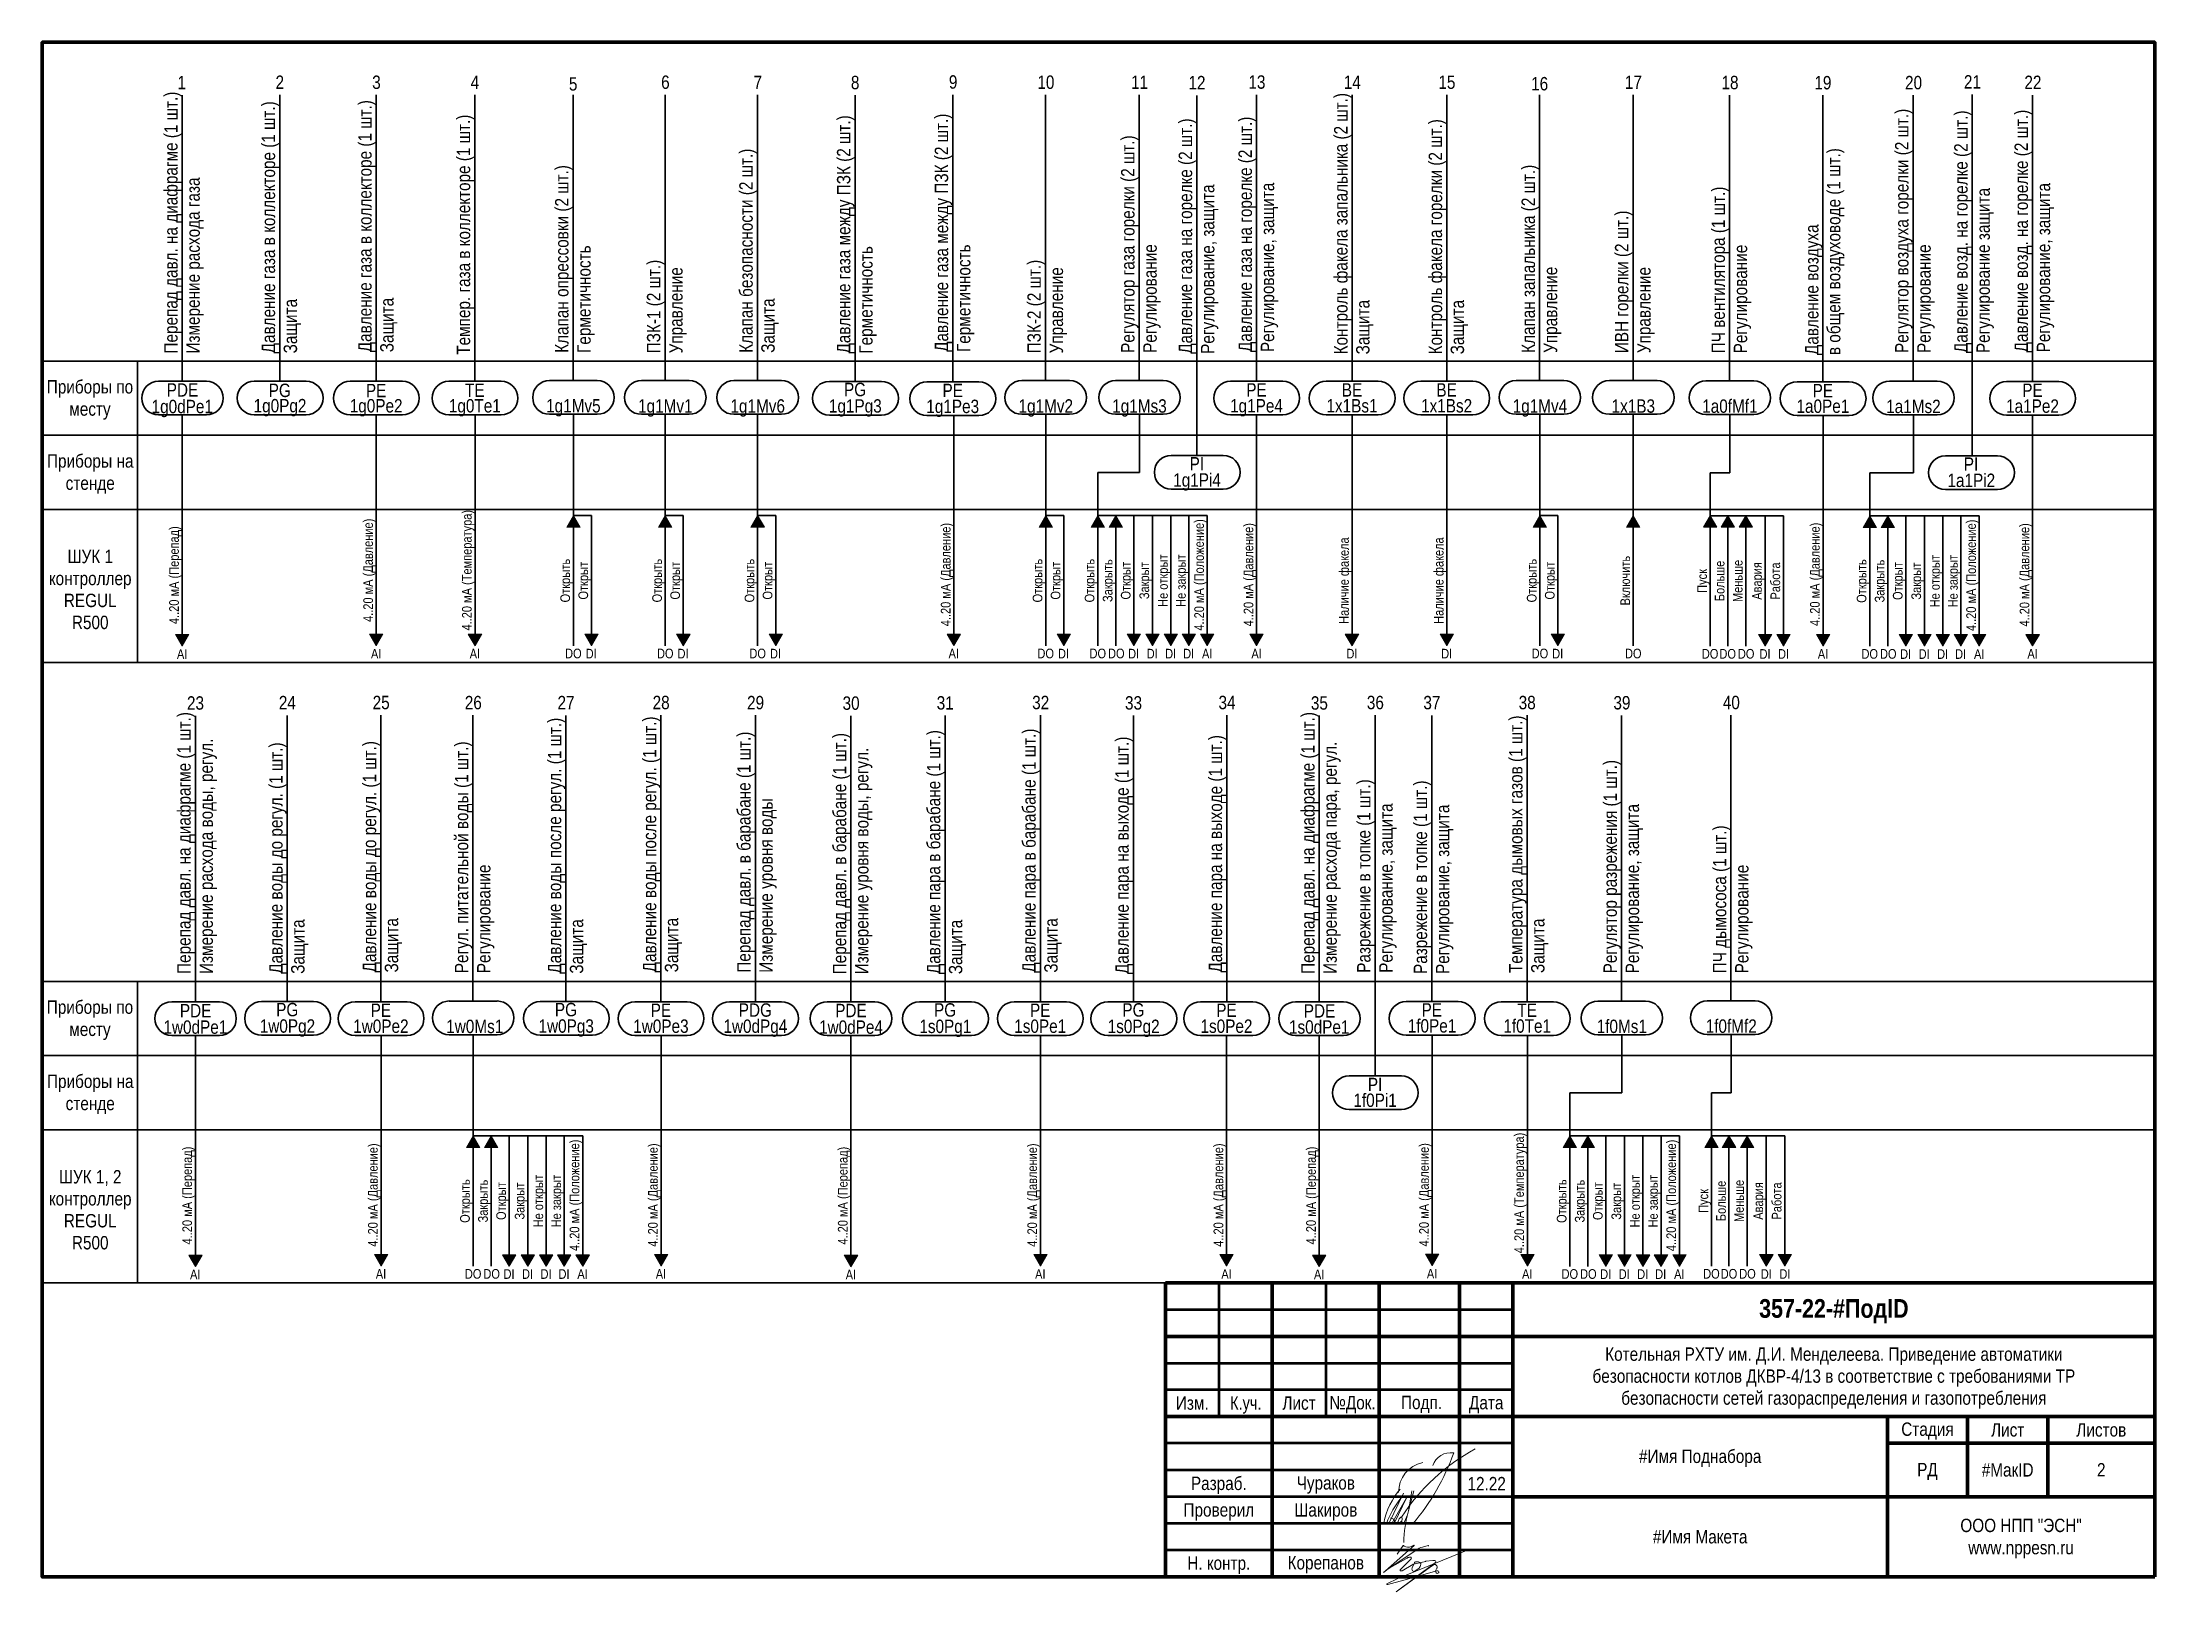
# Model space of a CAD drawing. Header units: millimetres. Extents: x -6000 to 26000, y -6000 to 26000.
# Drawn here: x 20 to 415, y -1229.8 to -940 of the extents above; entities that cross this region are included whole.
import ezdxf

# ---------------------------------------------------------------- set-up
doc = ezdxf.new("R2010")
doc.units = ezdxf.units.MM
doc.header["$MEASUREMENT"] = 0
for name, color, linetype, lineweight in [('0_Ном._пера__1', 7, 'Continuous', 15), ('0_Ном._пера__241', 7, 'Continuous', 50), ('0_Ном._пера__246', 7, 'Continuous', 100), ('2D - Общий_Ном._пера__1', 7, 'Continuous', 15), ('2D - Общий_Ном._пера__21', 7, 'Continuous', 30), ('Аннотация - Текст_Ном._пера__1', 7, 'Continuous', 15)]:
    doc.layers.add(name, color=color, linetype=linetype, lineweight=lineweight)
doc.layers.add('0_Ном._пера__9', color=7, linetype='Continuous', lineweight=15, true_color=0x3dad99)
doc.layers.add('2D - Общий', color=7, linetype='Continuous')
doc.styles.add('СГЕНЕРИР_СТИЛЬ_1', font='')
doc.styles.add('СГЕНЕРИР_СТИЛЬ_4', font='')
doc.styles.get('СГЕНЕРИР_СТИЛЬ_1').set_extended_font_data('Arial Narrow')
doc.styles.get('СГЕНЕРИР_СТИЛЬ_4').set_extended_font_data('Arial Narrow', bold=True)

msp = doc.modelspace()

# ---------------------------------------------------------------- texts
at = {"layer": '0_Ном._пера__1', "color": 7, "linetype": 'Continuous', "lineweight": 15, "attachment_point": 5}
for s, insert, char_height, style in [('\\A1;{\\pqc;\\fArial Narrow|b1|i0|c204|p34;357-22\\fArial Narrow|b1|i0|c204|p34;-\\fArial Narrow|b1|i0|c204|p34;#ПодID}', (355, -1177.28), 3.5, 'СГЕНЕРИР_СТИЛЬ_4'), ('\\A1;{\\pqc;\\fArial Narrow|b0|i0|c204|p34;Изм.}', (235.04, -1194.48), 2.5, 'СГЕНЕРИР_СТИЛЬ_1'), ('\\A1;{\\W0.950000x;\\pqc;\\fArial Narrow|b0|i0|c204|p34;К.уч.}', (245.04, -1194.82), 2.5, 'СГЕНЕРИР_СТИЛЬ_1'), ('\\A1;{\\pqc;\\fArial Narrow|b0|i0|c204|p34;Лист}', (255, -1194.48), 2.5, 'СГЕНЕРИР_СТИЛЬ_1'), ('\\A1;{\\pqc;\\fArial Narrow|b0|i0|c204|p34;№Док.}', (265, -1194.75), 2.5, 'СГЕНЕРИР_СТИЛЬ_1'), ('\\A1;{\\pqc;\\fArial Narrow|b0|i0|c204|p34; Подп.}', (277.5, -1194.71), 2.5, 'СГЕНЕРИР_СТИЛЬ_1'), ('\\A1;{\\pqc;\\fArial Narrow|b0|i0|c204|p34;Дата}', (290, -1194.75), 2.5, 'СГЕНЕРИР_СТИЛЬ_1'), ('\\A1;{\\pqc;\\fArial Narrow|b0|i0|c204|p34;Стадия}', (372.5, -1199.71), 2.5, 'СГЕНЕРИР_СТИЛЬ_1'), ('\\A1;{\\pqc;\\fArial Narrow|b0|i0|c204|p34;Лист}', (387.5, -1199.5), 2.5, 'СГЕНЕРИР_СТИЛЬ_1'), ('\\A1;{\\pqc;\\fArial Narrow|b0|i0|c204|p34;Листов}', (405, -1199.5), 2.5, 'СГЕНЕРИР_СТИЛЬ_1'), ('\\A1;{\\pqc;\\fArial Narrow|b0|i0|c204|p34;#Имя Поднабора}', (330, -1204.8), 2.5, 'СГЕНЕРИР_СТИЛЬ_1'), ('\\A1;{\\pqc;\\fArial Narrow|b0|i0|c204|p34;РД}', (372.5, -1207.27), 2.5, 'СГЕНЕРИР_СТИЛЬ_1'), ('\\A1;{\\pqc;\\fArial Narrow|b0|i0|c204|p34;#МакID}', (387.5, -1206.98), 2.5, 'СГЕНЕРИР_СТИЛЬ_1'), ('\\A1;{\\pqc;\\fArial Narrow|b0|i0|c204|p34;#Имя Макета}', (330, -1219.48), 2.5, 'СГЕНЕРИР_СТИЛЬ_1')]:
    msp.add_mtext(s, dxfattribs=dict(at, insert=insert, char_height=char_height, style=style))
at = {"layer": '0_Ном._пера__1', "color": 7, "linetype": 'Continuous', "lineweight": 15, "insert": (355, -1189.8), "char_height": 2.5, "width": 102.1134, "attachment_point": 5, "line_spacing_factor": 0.984993, "style": 'СГЕНЕРИР_СТИЛЬ_1'}
msp.add_mtext('\\A1;{\\pqc;\\fArial Narrow|b0|i0|c204|p34;Котельная РХТУ им. Д.И. Менделеева. Приведение автоматики безопасности котлов ДКВР-4/13 в соответствие с требованиями ТР безопасности сетей газораспределения и газопотребления}', dxfattribs=at)
at = {"layer": '0_Ном._пера__1', "color": 7, "linetype": 'Continuous', "lineweight": 15, "insert": (390, -1219.8), "char_height": 2.5, "attachment_point": 5, "line_spacing_factor": 0.996855, "style": 'СГЕНЕРИР_СТИЛЬ_1'}
msp.add_mtext('\\A1;{\\pqc;\\fArial Narrow|b0|i0|c204|p34;ООО НПП "ЭСН"\\P\\pqc;\\fArial Narrow|b0|i0|c204|p34;www.nppesn.ru}', dxfattribs=at)
at = {"layer": 'Аннотация - Текст_Ном._пера__1', "color": 7, "linetype": 'Continuous', "lineweight": 15, "attachment_point": 2, "style": 'СГЕНЕРИР_СТИЛЬ_1'}
for s, insert, char_height in [('\\A1;{\\pqc;\\fArial Narrow|b0|i0|c204|p34;1}', (46.09, -946.28), 2.5), ('\\A1;{\\pqc;\\fArial Narrow|b0|i0|c204|p34;2}', (64.42, -946.22), 2.5), ('\\A1;{\\pqc;\\fArial Narrow|b0|i0|c204|p34;3}', (82.49, -946.22), 2.5), ('\\A1;{\\pqc;\\fArial Narrow|b0|i0|c204|p34;4}', (100.89, -946.24), 2.5), ('\\A1;{\\pqc;\\fArial Narrow|b0|i0|c204|p34;5}', (119.27, -946.53), 2.5), ('\\A1;{\\pqc;\\fArial Narrow|b0|i0|c204|p34;6}', (136.52, -946.21), 2.5), ('\\A1;{\\pqc;\\fArial Narrow|b0|i0|c204|p34;7}', (153.8, -946.25), 2.5), ('\\A1;{\\pqc;\\fArial Narrow|b0|i0|c204|p34;8}', (172, -946.27), 2.5), ('\\A1;{\\pqc;\\fArial Narrow|b0|i0|c204|p34;9}', (190.32, -946.17), 2.5), ('\\A1;{\\pqc;\\fArial Narrow|b0|i0|c204|p34;1\\fArial Narrow|b0|i0|c204|p34;0}', (207.66, -946.21), 2.5), ('\\A1;{\\pqc;\\fArial Narrow|b0|i0|c204|p34;1\\fArial Narrow|b0|i0|c204|p34;1}', (225.18, -946.21), 2.5), ('\\A1;{\\pqc;\\fArial Narrow|b0|i0|c204|p34;1\\fArial Narrow|b0|i0|c204|p34;2}', (235.91, -946.29), 2.5), ('\\A1;{\\pqc;\\fArial Narrow|b0|i0|c204|p34;1\\fArial Narrow|b0|i0|c204|p34;3}', (247.12, -946.18), 2.5), ('\\A1;{\\pqc;\\fArial Narrow|b0|i0|c204|p34;1\\fArial Narrow|b0|i0|c204|p34;4}', (264.96, -946.21), 2.5), ('\\A1;{\\pqc;\\fArial Narrow|b0|i0|c204|p34;1\\fArial Narrow|b0|i0|c204|p34;5}', (282.64, -946.21), 2.5), ('\\A1;{\\pqc;\\fArial Narrow|b0|i0|c204|p34;16}', (299.99, -946.49), 2.5), ('\\A1;{\\pqc;\\fArial Narrow|b0|i0|c204|p34;17}', (317.52, -946.22), 2.5), ('\\A1;{\\pqc;\\fArial Narrow|b0|i0|c204|p34;1\\fArial Narrow|b0|i0|c204|p34;8}', (335.58, -946.27), 2.5), ('\\A1;{\\pqc;\\fArial Narrow|b0|i0|c204|p34;19}', (352.95, -946.3), 2.5), ('\\A1;{\\pqc;\\fArial Narrow|b0|i0|c204|p34;2\\fArial Narrow|b0|i0|c204|p34;0}', (369.9, -946.29), 2.5), ('\\A1;{\\pqc;\\fArial Narrow|b0|i0|c204|p34;2\\fArial Narrow|b0|i0|c204|p34;1}', (380.91, -946.15), 2.5), ('\\A1;{\\pqc;\\fArial Narrow|b0|i0|c204|p34;2\\fArial Narrow|b0|i0|c204|p34;2}', (392.22, -946.24), 2.5), ('\\A1;{\\pqc;\\fArial Narrow|b0|i0|c204|p34;1g0dPe1}', (46.18, -1006.86), 2.5), ('\\A1;{\\pqc;\\fArial Narrow|b0|i0|c204|p34;PD\\fArial Narrow|b0|i0|c204|p34;E}', (46.22, -1003.76), 2.5), ('\\A1;{\\pqc;\\fArial Narrow|b0|i0|c204|p34;1g0Pg\\fArial Narrow|b0|i0|c204|p34;2}', (64.46, -1006.7), 2.5), ('\\A1;{\\pqc;\\fArial Narrow|b0|i0|c204|p34;PG}', (64.41, -1003.84), 2.5), ('\\A1;{\\pqc;\\fArial Narrow|b0|i0|c204|p34;1g0Pe2}', (82.43, -1006.72), 2.5), ('\\A1;{\\pqc;\\fArial Narrow|b0|i0|c204|p34;P\\fArial Narrow|b0|i0|c204|p34;E}', (82.43, -1003.87), 2.5), ('\\A1;{\\pqc;\\fArial Narrow|b0|i0|c204|p34;1g0Te1}', (100.89, -1006.72), 2.5), ('\\A1;{\\pqc;\\fArial Narrow|b0|i0|c204|p34;T\\fArial Narrow|b0|i0|c204|p34;E}', (100.89, -1003.82), 2.5), ('\\A1;{\\pqc;\\fArial Narrow|b0|i0|c204|p34;1g1Mv\\fArial Narrow|b0|i0|c204|p34;5}', (119.31, -1006.72), 2.5), ('\\A1;{\\pqc;\\fArial Narrow|b0|i0|c204|p34;1g1Mv1}', (136.5, -1006.76), 2.5), ('\\A1;{\\pqc;\\fArial Narrow|b0|i0|c204|p34;1g1Mv6}', (153.78, -1006.76), 2.5), ('\\A1;{\\pqc;\\fArial Narrow|b0|i0|c204|p34;1g1Pg3}', (172.03, -1006.75), 2.5), ('\\A1;{\\pqc;\\fArial Narrow|b0|i0|c204|p34;P\\fArial Narrow|b0|i0|c204|p34;G}', (171.98, -1003.68), 2.5), ('\\A1;{\\pqc;\\fArial Narrow|b0|i0|c204|p34;1g1Pe\\fArial Narrow|b0|i0|c204|p34;3}', (190.24, -1006.83), 2.5), ('\\A1;{\\pqc;\\fArial Narrow|b0|i0|c204|p34;P\\fArial Narrow|b0|i0|c204|p34;E}', (190.24, -1003.85), 2.5), ('\\A1;{\\pqc;\\fArial Narrow|b0|i0|c204|p34;1g1Mv2}', (207.64, -1006.76), 2.5), ('\\A1;{\\pqc;\\fArial Narrow|b0|i0|c204|p34;1g1Ms3}', (225.16, -1006.76), 2.5), ('\\A1;{\\pqc;\\fArial Narrow|b0|i0|c204|p34;1g1Pe4}', (247.04, -1006.72), 2.5), ('\\A1;{\\pqc;\\fArial Narrow|b0|i0|c204|p34;P\\fArial Narrow|b0|i0|c204|p34;E}', (247.04, -1003.75), 2.5), ('\\A1;{\\pqc;\\fArial Narrow|b0|i0|c204|p34;1x1Bs1}', (264.9, -1006.72), 2.5), ('\\A1;{\\pqc;\\fArial Narrow|b0|i0|c204|p34;B\\fArial Narrow|b0|i0|c204|p34;E}', (264.9, -1003.75), 2.5), ('\\A1;{\\pqc;\\fArial Narrow|b0|i0|c204|p34;1\\fArial Narrow|b0|i0|c204|p34;x\\fArial Narrow|b0|i0|c204|p34;1Bs2}', (282.59, -1006.72), 2.5), ('\\A1;{\\pqc;\\fArial Narrow|b0|i0|c204|p34;B\\fArial Narrow|b0|i0|c204|p34;E}', (282.59, -1003.75), 2.5), ('\\A1;{\\pqc;\\fArial Narrow|b0|i0|c204|p34;1g1Mv4}', (300.04, -1006.76), 2.5), ('\\A1;{\\pqc;\\fArial Narrow|b0|i0|c204|p34;1x1B3}', (317.5, -1006.77), 2.5), ('\\A1;{\\pqc;\\fArial Narrow|b0|i0|c204|p34;1a0fMf1}', (335.56, -1006.79), 2.5), ('\\A1;{\\pqc;\\fArial Narrow|b0|i0|c204|p34;1a0Pe1}', (352.95, -1006.8), 2.5), ('\\A1;{\\pqc;\\fArial Narrow|b0|i0|c204|p34;P\\fArial Narrow|b0|i0|c204|p34;E}', (352.95, -1003.89), 2.5), ('\\A1;{\\pqc;\\fArial Narrow|b0|i0|c204|p34;1a1Ms2}', (369.88, -1006.84), 2.5), ('\\A1;{\\pqc;\\fArial Narrow|b0|i0|c204|p34;1a1Pe\\fArial Narrow|b0|i0|c204|p34;2}', (392.14, -1006.78), 2.5), ('\\A1;{\\pqc;\\fArial Narrow|b0|i0|c204|p34;P\\fArial Narrow|b0|i0|c204|p34;E}', (392.14, -1003.81), 2.5), ('\\A1;{\\pqc;\\fArial Narrow|b0|i0|c204|p34;P\\fArial Narrow|b0|i0|c204|p34;I}', (235.89, -1017.56), 2.5), ('\\A1;{\\pqc;\\fArial Narrow|b0|i0|c204|p34;P\\fArial Narrow|b0|i0|c204|p34;I}', (380.65, -1017.63), 2.5), ('\\A1;{\\pqc;\\fArial Narrow|b0|i0|c204|p34;1g1Pi\\fArial Narrow|b0|i0|c204|p34;4}', (235.93, -1020.59), 2.5), ('\\A1;{\\pqc;\\fArial Narrow|b0|i0|c204|p34;1a1Pi\\fArial Narrow|b0|i0|c204|p34;2}', (380.7, -1020.66), 2.5), ('\\A1;{\\pqc;\\fArial Narrow|b0|i0|c204|p34;AI}', (46.16, -1053.5), 1.8), ('\\A1;{\\pqc;\\fArial Narrow|b0|i0|c204|p34;AI}', (82.44, -1053.43), 1.8), ('\\A1;{\\pqc;\\fArial Narrow|b0|i0|c204|p34;AI}', (100.9, -1053.42), 1.8), ('\\A1;{\\pqc;\\fArial Narrow|b0|i0|c204|p34;DO}', (119.31, -1053.39), 1.8), ('\\A1;{\\pqc;\\fArial Narrow|b0|i0|c204|p34;DI}', (122.64, -1053.42), 1.8), ('\\A1;{\\pqc;\\fArial Narrow|b0|i0|c204|p34;DO}', (136.49, -1053.39), 1.8), ('\\A1;{\\pqc;\\fArial Narrow|b0|i0|c204|p34;DI}', (139.82, -1053.42), 1.8), ('\\A1;{\\pqc;\\fArial Narrow|b0|i0|c204|p34;DO}', (153.77, -1053.39), 1.8), ('\\A1;{\\pqc;\\fArial Narrow|b0|i0|c204|p34;DI}', (157.1, -1053.42), 1.8), ('\\A1;{\\pqc;\\fArial Narrow|b0|i0|c204|p34;AI}', (190.44, -1053.39), 1.8), ('\\A1;{\\pqc;\\fArial Narrow|b0|i0|c204|p34;DO}', (207.63, -1053.39), 1.8), ('\\A1;{\\pqc;\\fArial Narrow|b0|i0|c204|p34;DI}', (210.95, -1053.42), 1.8), ('\\A1;{\\pqc;\\fArial Narrow|b0|i0|c204|p34;DO}', (217.37, -1053.39), 1.8), ('\\A1;{\\pqc;\\fArial Narrow|b0|i0|c204|p34;D\\fArial Narrow|b0|i0|c204|p34;O}', (220.83, -1053.39), 1.8), ('\\A1;{\\pqc;\\fArial Narrow|b0|i0|c204|p34;DI}', (224.07, -1053.42), 1.8), ('\\A1;{\\pqc;\\fArial Narrow|b0|i0|c204|p34;DI}', (227.54, -1053.42), 1.8), ('\\A1;{\\pqc;\\fArial Narrow|b0|i0|c204|p34;DI}', (230.99, -1053.42), 1.8), ('\\A1;{\\pqc;\\fArial Narrow|b0|i0|c204|p34;DI}', (234.36, -1053.42), 1.8), ('\\A1;{\\pqc;\\fArial Narrow|b0|i0|c204|p34;AI}', (237.83, -1053.42), 1.8), ('\\A1;{\\pqc;\\fArial Narrow|b0|i0|c204|p34;AI}', (247.06, -1053.42), 1.8), ('\\A1;{\\pqc;\\fArial Narrow|b0|i0|c204|p34;DI}', (264.89, -1053.42), 1.8), ('\\A1;{\\pqc;\\fArial Narrow|b0|i0|c204|p34;DI}', (282.6, -1053.42), 1.8), ('\\A1;{\\pqc;\\fArial Narrow|b0|i0|c204|p34;DO}', (300.04, -1053.39), 1.8), ('\\A1;{\\pqc;\\fArial Narrow|b0|i0|c204|p34;DI}', (303.36, -1053.42), 1.8), ('\\A1;{\\pqc;\\fArial Narrow|b0|i0|c204|p34;DO}', (317.49, -1053.4), 1.8), ('\\A1;{\\pqc;\\fArial Narrow|b0|i0|c204|p34;DO}', (331.86, -1053.45), 1.8), ('\\A1;{\\pqc;\\fArial Narrow|b0|i0|c204|p34;DO}', (335.15, -1053.45), 1.8), ('\\A1;{\\pqc;\\fArial Narrow|b0|i0|c204|p34;D\\fArial Narrow|b0|i0|c204|p34;O}', (338.6, -1053.45), 1.8), ('\\A1;{\\pqc;\\fArial Narrow|b0|i0|c204|p34;DI}', (342.13, -1053.48), 1.8), ('\\A1;{\\pqc;\\fArial Narrow|b0|i0|c204|p34;DI}', (345.59, -1053.48), 1.8), ('\\A1;{\\pqc;\\fArial Narrow|b0|i0|c204|p34;AI}', (352.97, -1053.48), 1.8), ('\\A1;{\\pqc;\\fArial Narrow|b0|i0|c204|p34;DO}', (361.71, -1053.47), 1.8), ('\\A1;{\\pqc;\\fArial Narrow|b0|i0|c204|p34;D\\fArial Narrow|b0|i0|c204|p34;O}', (365.17, -1053.47), 1.8), ('\\A1;{\\pqc;\\fArial Narrow|b0|i0|c204|p34;DI}', (368.42, -1053.5), 1.8), ('\\A1;{\\pqc;\\fArial Narrow|b0|i0|c204|p34;DI}', (371.88, -1053.5), 1.8), ('\\A1;{\\pqc;\\fArial Narrow|b0|i0|c204|p34;DI}', (375.34, -1053.5), 1.8), ('\\A1;{\\pqc;\\fArial Narrow|b0|i0|c204|p34;DI}', (378.7, -1053.5), 1.8), ('\\A1;{\\pqc;\\fArial Narrow|b0|i0|c204|p34;AI}', (382.18, -1053.5), 1.8), ('\\A1;{\\pqc;\\fArial Narrow|b0|i0|c204|p34;AI}', (392.16, -1053.45), 1.8), ('\\A1;{\\pqc;\\fArial Narrow|b0|i0|c204|p34;2\\fArial Narrow|b0|i0|c204|p34;3}', (48.65, -1062.3), 2.5), ('\\A1;{\\pqc;\\fArial Narrow|b0|i0|c204|p34;2\\fArial Narrow|b0|i0|c204|p34;4}', (65.83, -1062.23), 2.5), ('\\A1;{\\pqc;\\fArial Narrow|b0|i0|c204|p34;2\\fArial Narrow|b0|i0|c204|p34;5}', (83.37, -1062.21), 2.5), ('\\A1;{\\pqc;\\fArial Narrow|b0|i0|c204|p34;26}', (100.6, -1062.23), 2.5), ('\\A1;{\\pqc;\\fArial Narrow|b0|i0|c204|p34;27}', (117.94, -1062.23), 2.5), ('\\A1;{\\pqc;\\fArial Narrow|b0|i0|c204|p34;28}', (135.72, -1062.21), 2.5), ('\\A1;{\\pqc;\\fArial Narrow|b0|i0|c204|p34;29}', (153.38, -1062.23), 2.5), ('\\A1;{\\pqc;\\fArial Narrow|b0|i0|c204|p34;30}', (171.24, -1062.33), 2.5), ('\\A1;{\\pqc;\\fArial Narrow|b0|i0|c204|p34;31}', (188.84, -1062.28), 2.5), ('\\A1;{\\pqc;\\fArial Narrow|b0|i0|c204|p34;32}', (206.69, -1062.21), 2.5), ('\\A1;{\\pqc;\\fArial Narrow|b0|i0|c204|p34;33}', (224.05, -1062.28), 2.5), ('\\A1;{\\pqc;\\fArial Narrow|b0|i0|c204|p34;34}', (241.53, -1062.21), 2.5), ('\\A1;{\\pqc;\\fArial Narrow|b0|i0|c204|p34;35}', (258.8, -1062.3), 2.5), ('\\A1;{\\pqc;\\fArial Narrow|b0|i0|c204|p34;36}', (269.27, -1062.21), 2.5), ('\\A1;{\\pqc;\\fArial Narrow|b0|i0|c204|p34;37}', (279.84, -1062.23), 2.5), ('\\A1;{\\pqc;\\fArial Narrow|b0|i0|c204|p34;38}', (297.66, -1062.22), 2.5), ('\\A1;{\\pqc;\\fArial Narrow|b0|i0|c204|p34;39}', (315.37, -1062.25), 2.5), ('\\A1;{\\pqc;\\fArial Narrow|b0|i0|c204|p34;4\\fArial Narrow|b0|i0|c204|p34;0}', (335.83, -1062.21), 2.5), ('\\A1;{\\pqc;\\fArial Narrow|b0|i0|c204|p34;PD\\fArial Narrow|b0|i0|c204|p34;E}', (48.68, -1119.84), 2.5), ('\\A1;{\\pqc;\\fArial Narrow|b0|i0|c204|p34;P\\fArial Narrow|b0|i0|c204|p34;G}', (65.81, -1119.64), 2.5), ('\\A1;{\\pqc;\\fArial Narrow|b0|i0|c204|p34;P\\fArial Narrow|b0|i0|c204|p34;E}', (83.32, -1119.76), 2.5), ('\\A1;{\\pqc;\\fArial Narrow|b0|i0|c204|p34;P\\fArial Narrow|b0|i0|c204|p34;G}', (117.92, -1119.64), 2.5), ('\\A1;{\\pqc;\\fArial Narrow|b0|i0|c204|p34;P\\fArial Narrow|b0|i0|c204|p34;E}', (135.68, -1119.76), 2.5), ('\\A1;{\\pqc;\\fArial Narrow|b0|i0|c204|p34;P\\fArial Narrow|b0|i0|c204|p34;DG}', (153.34, -1119.72), 2.5), ('\\A1;{\\pqc;\\fArial Narrow|b0|i0|c204|p34;PD\\fArial Narrow|b0|i0|c204|p34;E}', (171.22, -1119.81), 2.5), ('\\A1;{\\pqc;\\fArial Narrow|b0|i0|c204|p34;P\\fArial Narrow|b0|i0|c204|p34;G}', (188.81, -1119.7), 2.5), ('\\A1;{\\pqc;\\fArial Narrow|b0|i0|c204|p34;P\\fArial Narrow|b0|i0|c204|p34;E}', (206.6, -1119.76), 2.5), ('\\A1;{\\pqc;\\fArial Narrow|b0|i0|c204|p34;P\\fArial Narrow|b0|i0|c204|p34;G}', (224.03, -1119.7), 2.5), ('\\A1;{\\pqc;\\fArial Narrow|b0|i0|c204|p34;P\\fArial Narrow|b0|i0|c204|p34;E}', (241.43, -1119.76), 2.5), ('\\A1;{\\pqc;\\fArial Narrow|b0|i0|c204|p34;PD\\fArial Narrow|b0|i0|c204|p34;E}', (258.83, -1119.88), 2.5), ('\\A1;{\\pqc;\\fArial Narrow|b0|i0|c204|p34;P\\fArial Narrow|b0|i0|c204|p34;E}', (279.82, -1119.69), 2.5), ('\\A1;{\\pqc;\\fArial Narrow|b0|i0|c204|p34;T\\fArial Narrow|b0|i0|c204|p34;E}', (297.66, -1119.76), 2.5), ('\\A1;{\\pqc;\\fArial Narrow|b0|i0|c204|p34;1\\fArial Narrow|b0|i0|c204|p34;w\\fArial Narrow|b0|i0|c204|p34;0\\fArial Narrow|b0|i0|c204|p34;dPe\\fArial Narrow|b0|i0|c204|p34;1}', (48.63, -1122.91), 2.5), ('\\A1;{\\pqc;\\fArial Narrow|b0|i0|c204|p34;1w0Pg2}', (65.85, -1122.71), 2.5), ('\\A1;{\\pqc;\\fArial Narrow|b0|i0|c204|p34;1w0Pe2}', (83.32, -1122.74), 2.5), ('\\A1;{\\pqc;\\fArial Narrow|b0|i0|c204|p34;1w0Ms1}', (100.87, -1122.78), 2.5), ('\\A1;{\\pqc;\\fArial Narrow|b0|i0|c204|p34;1w0Pg\\fArial Narrow|b0|i0|c204|p34;3}', (117.97, -1122.71), 2.5), ('\\A1;{\\pqc;\\fArial Narrow|b0|i0|c204|p34;1w0Pe3}', (135.68, -1122.74), 2.5), ('\\A1;{\\pqc;\\fArial Narrow|b0|i0|c204|p34;1w0dPg\\fArial Narrow|b0|i0|c204|p34;4}', (153.34, -1122.74), 2.5), ('\\A1;{\\pqc;\\fArial Narrow|b0|i0|c204|p34;1w0dPe4}', (171.22, -1122.91), 2.5), ('\\A1;{\\pqc;\\fArial Narrow|b0|i0|c204|p34;1\\fArial Narrow|b0|i0|c204|p34;s\\fArial Narrow|b0|i0|c204|p34;0P\\fArial Narrow|b0|i0|c204|p34;g\\fArial Narrow|b0|i0|c204|p34;1}', (188.86, -1122.77), 2.5), ('\\A1;{\\pqc;\\fArial Narrow|b0|i0|c204|p34;1s0Pe1}', (206.6, -1122.74), 2.5), ('\\A1;{\\pqc;\\fArial Narrow|b0|i0|c204|p34;1\\fArial Narrow|b0|i0|c204|p34;s\\fArial Narrow|b0|i0|c204|p34;0P\\fArial Narrow|b0|i0|c204|p34;g\\fArial Narrow|b0|i0|c204|p34;2}', (224.07, -1122.77), 2.5), ('\\A1;{\\pqc;\\fArial Narrow|b0|i0|c204|p34;1s0Pe2}', (241.43, -1122.74), 2.5), ('\\A1;{\\pqc;\\fArial Narrow|b0|i0|c204|p34;1s0dPe1}', (258.77, -1122.89), 2.5), ('\\A1;{\\pqc;\\fArial Narrow|b0|i0|c204|p34;1f0Pe1}', (279.86, -1122.68), 2.5), ('\\A1;{\\pqc;\\fArial Narrow|b0|i0|c204|p34;1\\fArial Narrow|b0|i0|c204|p34;f\\fArial Narrow|b0|i0|c204|p34;0T\\fArial Narrow|b0|i0|c204|p34;e\\fArial Narrow|b0|i0|c204|p34;1}', (297.66, -1122.71), 2.5), ('\\A1;{\\pqc;\\fArial Narrow|b0|i0|c204|p34;1f0Ms1}', (315.35, -1122.77), 2.5), ('\\A1;{\\pqc;\\fArial Narrow|b0|i0|c204|p34;1f0fMf2}', (335.81, -1122.73), 2.5), ('\\A1;{\\pqc;\\fArial Narrow|b0|i0|c204|p34;P\\fArial Narrow|b0|i0|c204|p34;I}', (269.22, -1133.64), 2.5), ('\\A1;{\\pqc;\\fArial Narrow|b0|i0|c204|p34;1f0Pi\\fArial Narrow|b0|i0|c204|p34;1}', (269.22, -1136.59), 2.5), ('\\A1;{\\pqc;\\fArial Narrow|b0|i0|c204|p34;AI}', (48.61, -1169.51), 1.8), ('\\A1;{\\pqc;\\fArial Narrow|b0|i0|c204|p34;AI}', (83.34, -1169.42), 1.8), ('\\A1;{\\pqc;\\fArial Narrow|b0|i0|c204|p34;DO}', (100.57, -1169.41), 1.8), ('\\A1;{\\pqc;\\fArial Narrow|b0|i0|c204|p34;D\\fArial Narrow|b0|i0|c204|p34;O}', (104.03, -1169.41), 1.8), ('\\A1;{\\pqc;\\fArial Narrow|b0|i0|c204|p34;DI}', (107.28, -1169.44), 1.8), ('\\A1;{\\pqc;\\fArial Narrow|b0|i0|c204|p34;DI}', (110.74, -1169.44), 1.8), ('\\A1;{\\pqc;\\fArial Narrow|b0|i0|c204|p34;DI}', (114.2, -1169.44), 1.8), ('\\A1;{\\pqc;\\fArial Narrow|b0|i0|c204|p34;DI}', (117.56, -1169.44), 1.8), ('\\A1;{\\pqc;\\fArial Narrow|b0|i0|c204|p34;AI}', (121.03, -1169.44), 1.8), ('\\A1;{\\pqc;\\fArial Narrow|b0|i0|c204|p34;AI}', (135.69, -1169.42), 1.8), ('\\A1;{\\pqc;\\fArial Narrow|b0|i0|c204|p34;AI}', (171.2, -1169.54), 1.8), ('\\A1;{\\pqc;\\fArial Narrow|b0|i0|c204|p34;AI}', (206.62, -1169.43), 1.8), ('\\A1;{\\pqc;\\fArial Narrow|b0|i0|c204|p34;AI}', (241.44, -1169.43), 1.8), ('\\A1;{\\pqc;\\fArial Narrow|b0|i0|c204|p34;AI}', (258.76, -1169.51), 1.8), ('\\A1;{\\pqc;\\fArial Narrow|b0|i0|c204|p34;AI}', (279.87, -1169.37), 1.8), ('\\A1;{\\pqc;\\fArial Narrow|b0|i0|c204|p34;AI}', (297.67, -1169.43), 1.8), ('\\A1;{\\pqc;\\fArial Narrow|b0|i0|c204|p34;DO}', (305.63, -1169.43), 1.8), ('\\A1;{\\pqc;\\fArial Narrow|b0|i0|c204|p34;D\\fArial Narrow|b0|i0|c204|p34;O}', (309.09, -1169.43), 1.8), ('\\A1;{\\pqc;\\fArial Narrow|b0|i0|c204|p34;DI}', (312.34, -1169.46), 1.8), ('\\A1;{\\pqc;\\fArial Narrow|b0|i0|c204|p34;DI}', (315.8, -1169.46), 1.8), ('\\A1;{\\pqc;\\fArial Narrow|b0|i0|c204|p34;DI}', (319.26, -1169.46), 1.8), ('\\A1;{\\pqc;\\fArial Narrow|b0|i0|c204|p34;DI}', (322.62, -1169.46), 1.8), ('\\A1;{\\pqc;\\fArial Narrow|b0|i0|c204|p34;AI}', (326.1, -1169.46), 1.8), ('\\A1;{\\pqc;\\fArial Narrow|b0|i0|c204|p34;DO}', (332.11, -1169.39), 1.8), ('\\A1;{\\pqc;\\fArial Narrow|b0|i0|c204|p34;DO}', (335.39, -1169.39), 1.8), ('\\A1;{\\pqc;\\fArial Narrow|b0|i0|c204|p34;D\\fArial Narrow|b0|i0|c204|p34;O}', (338.85, -1169.39), 1.8), ('\\A1;{\\pqc;\\fArial Narrow|b0|i0|c204|p34;DI}', (342.37, -1169.43), 1.8), ('\\A1;{\\pqc;\\fArial Narrow|b0|i0|c204|p34;DI}', (345.84, -1169.43), 1.8), ('\\A1;{\\pqc;\\fArial Narrow|b0|i0|c204|p34;Разраб.}', (240, -1208.23), 2.5), ('\\A1;{\\pqc;\\fArial Narrow|b0|i0|c204|p34;Чураков}', (260, -1208.15), 2.5), ('\\A1;{\\pqc;\\fArial Narrow|b0|i0|c204|p34;12.22}', (290.08, -1208.29), 2.5), ('\\A1;{\\pqc;\\fArial Narrow|b0|i0|c204|p34;2}', (405, -1205.7), 2.5), ('\\A1;{\\pqc;\\fArial Narrow|b0|i0|c204|p34;Проверил}', (240, -1213.2), 2.5), ('\\A1;{\\pqc;\\fArial Narrow|b0|i0|c204|p34;Шакиров}', (260, -1213.2), 2.5), ('\\A1;{\\pqc;\\fArial Narrow|b0|i0|c204|p34;Н. контр.}', (240, -1223.15), 2.5), ('\\A1;{\\pqc;\\fArial Narrow|b0|i0|c204|p34;Корепанов}', (260, -1223.07), 2.5)]:
    msp.add_mtext(s, dxfattribs=dict(at, insert=insert, char_height=char_height))
at = {"layer": 'Аннотация - Текст_Ном._пера__1', "color": 7, "linetype": 'Continuous', "lineweight": 15, "rotation": 90, "style": 'СГЕНЕРИР_СТИЛЬ_1'}
for s, insert, char_height, attachment_point, line_spacing_factor in [('\\A1;{\\pqc;\\fArial Narrow|b0|i0|c204|p34;Перепад давл. на диафрагме\\fArial Narrow|b0|i0|c204|p34; (\\fArial Narrow|b0|i0|c204|p34;1 шт.\\fArial Narrow|b0|i0|c204|p34;)\\P\\pql;\\fArial Narrow|b0|i0|c204|p34;Измерение расхода газа}', (42.8, -973.72), 2.5, 2, 0.996429), ('\\A1;{\\pqc;\\fArial Narrow|b0|i0|c204|p34;Давление газа в коллекторе\\fArial Narrow|b0|i0|c204|p34; (\\fArial Narrow|b0|i0|c204|p34;1 шт.\\fArial Narrow|b0|i0|c204|p34;)\\P\\pql;\\fArial Narrow|b0|i0|c204|p34;Защита}', (61.03, -974.6), 2.5, 2, 0.986276), ('\\A1;{\\pqc;\\fArial Narrow|b0|i0|c204|p34;Давление газа в коллекторе\\fArial Narrow|b0|i0|c204|p34; (\\fArial Narrow|b0|i0|c204|p34;1 шт.\\fArial Narrow|b0|i0|c204|p34;)\\P\\pql;\\fArial Narrow|b0|i0|c204|p34;Защита}', (79.08, -974.39), 2.5, 2, 0.986276), ('\\A1;{\\pql;\\fArial Narrow|b0|i0|c204|p34;Контроль факела запальника (\\fArial Narrow|b0|i0|c204|p34;2 шт.\\fArial Narrow|b0|i0|c204|p34;)\\P\\pql;\\fArial Narrow|b0|i0|c204|p34;Защита}', (261.56, -998.36), 2.5, 1, 0.986276), ('\\A1;{\\pqc;\\fArial Narrow|b0|i0|c204|p34;Давление газа между ПЗК (\\fArial Narrow|b0|i0|c204|p34;2 шт.\\fArial Narrow|b0|i0|c204|p34;)\\P\\pql;\\fArial Narrow|b0|i0|c204|p34;Герметичность}', (168.6, -975.93), 2.5, 2, 0.996855), ('\\A1;{\\pqc;\\fArial Narrow|b0|i0|c204|p34;Давление газа между ПЗК (\\fArial Narrow|b0|i0|c204|p34;2 шт.\\fArial Narrow|b0|i0|c204|p34;)\\P\\pql;\\fArial Narrow|b0|i0|c204|p34;Герметичность}', (186.89, -975.62), 2.5, 2, 0.996855), ('\\A1;{\\pqc;\\fArial Narrow|b0|i0|c204|p34;Давление газа \\fArial Narrow|b0|i0|c204|p34;на горелке\\fArial Narrow|b0|i0|c204|p34; (\\fArial Narrow|b0|i0|c204|p34;2 шт.\\fArial Narrow|b0|i0|c204|p34;)\\P\\pql;\\fArial Narrow|b0|i0|c204|p34;Регулирование, защита}', (232.51, -976.25), 2.5, 2, 0.996562), ('\\A1;{\\pqc;\\fArial Narrow|b0|i0|c204|p34;Давление газа на горелке (\\fArial Narrow|b0|i0|c204|p34;2 шт.\\fArial Narrow|b0|i0|c204|p34;)\\P\\pql;\\fArial Narrow|b0|i0|c204|p34;Регулирование, защита}', (243.69, -975.92), 2.5, 2, 0.996562), ('\\A1;{\\pql;\\fArial Narrow|b0|i0|c204|p34;Контроль факела \\fArial Narrow|b0|i0|c204|p34;горелки \\fArial Narrow|b0|i0|c204|p34;(\\fArial Narrow|b0|i0|c204|p34;2 шт.\\fArial Narrow|b0|i0|c204|p34;)\\P\\pql;\\fArial Narrow|b0|i0|c204|p34;Защита}', (279.24, -998.36), 2.5, 1, 0.986276), ('\\A1;{\\pqc;\\fArial Narrow|b0|i0|c204|p34;Рег\\fArial Narrow|b0|i0|c204|p34;улятор\\fArial Narrow|b0|i0|c204|p34; воздуха горелки (\\fArial Narrow|b0|i0|c204|p34;2 шт.\\fArial Narrow|b0|i0|c204|p34;)\\P\\pql;\\fArial Narrow|b0|i0|c204|p34;Регулирование}', (366.45, -975.27), 2.5, 2, 0.996562), ('\\A1;{\\pqc;\\fArial Narrow|b0|i0|c204|p34;Давление возд. на горелке (\\fArial Narrow|b0|i0|c204|p34;2 шт.\\fArial Narrow|b0|i0|c204|p34;)\\P\\pql;\\fArial Narrow|b0|i0|c204|p34;Регулирование защита}', (377.51, -975.43), 2.5, 2, 0.996562), ('\\A1;{\\pqc;\\fArial Narrow|b0|i0|c204|p34;Давление возд. на горелке (\\fArial Narrow|b0|i0|c204|p34;2 шт.\\fArial Narrow|b0|i0|c204|p34;)\\P\\pql;\\fArial Narrow|b0|i0|c204|p34;Регулирование, защита}', (388.79, -975.3), 2.5, 2, 0.996562), ('\\A1;{\\pqc;\\fArial Narrow|b0|i0|c204|p34;Рег\\fArial Narrow|b0|i0|c204|p34;улятор\\fArial Narrow|b0|i0|c204|p34; газа горелки (\\fArial Narrow|b0|i0|c204|p34;2 шт.\\fArial Narrow|b0|i0|c204|p34;)\\P\\pql;\\fArial Narrow|b0|i0|c204|p34;Регулирование}', (221.73, -977.74), 2.5, 2, 0.996562), ('\\A1;{\\pqc;\\fArial Narrow|b0|i0|c204|p34;Клапан опрессовки (\\fArial Narrow|b0|i0|c204|p34;2 шт.\\fArial Narrow|b0|i0|c204|p34;)\\P\\pql;\\fArial Narrow|b0|i0|c204|p34;Герметичность}', (115.89, -980.52), 2.5, 2, 0.996429), ('\\A1;{\\pqc;\\fArial Narrow|b0|i0|c204|p34;Клапан безопасности (\\fArial Narrow|b0|i0|c204|p34;2 шт.\\fArial Narrow|b0|i0|c204|p34;)\\P\\pql;\\fArial Narrow|b0|i0|c204|p34;Защита}', (150.34, -978.98), 2.5, 2, 0.986481), ('\\A1;{\\pqc;\\fArial Narrow|b0|i0|c204|p34;Клапан запальника (\\fArial Narrow|b0|i0|c204|p34;2 шт.\\fArial Narrow|b0|i0|c204|p34;)\\P\\pql;\\fArial Narrow|b0|i0|c204|p34;Управление}', (296.61, -980.49), 2.5, 2, 0.996429), ('\\A1;{\\pql;\\fArial Narrow|b0|i0|c204|p34;Давление воздуха\\P\\pql;\\fArial Narrow|b0|i0|c204|p34;в общем\\fArial Narrow|b0|i0|c204|p34; \\fArial Narrow|b0|i0|c204|p34;воздуховоде (\\fArial Narrow|b0|i0|c204|p34;1 шт.\\fArial Narrow|b0|i0|c204|p34;)}', (349.62, -998.49), 2.5, 1, 0.982914), ('\\A1;{\\pqc;\\fArial Narrow|b0|i0|c204|p34;ПЧ \\fArial Narrow|b0|i0|c204|p34;вентилятора \\fArial Narrow|b0|i0|c204|p34;(\\fArial Narrow|b0|i0|c204|p34;1 шт.\\fArial Narrow|b0|i0|c204|p34;)\\P\\pql;\\fArial Narrow|b0|i0|c204|p34;Регулирование}', (332.13, -982.58), 2.5, 2, 0.996562), ('\\A1;{\\pqc;\\fArial Narrow|b0|i0|c204|p34;ИВН горелки\\fArial Narrow|b0|i0|c204|p34; (\\fArial Narrow|b0|i0|c204|p34;2 шт.\\fArial Narrow|b0|i0|c204|p34;)\\P\\pql;\\fArial Narrow|b0|i0|c204|p34;Управление}', (314.07, -984.8), 2.5, 2, 0.996429), ('\\A1;{\\pqc;\\fArial Narrow|b0|i0|c204|p34;ПЗК-1 (\\fArial Narrow|b0|i0|c204|p34;2 шт.\\fArial Narrow|b0|i0|c204|p34;)\\P\\pql;\\fArial Narrow|b0|i0|c204|p34;Управление}', (133.07, -989.42), 2.5, 2, 0.996855), ('\\A1;{\\pqc;\\fArial Narrow|b0|i0|c204|p34;ПЗК-2 (\\fArial Narrow|b0|i0|c204|p34;2 шт.\\fArial Narrow|b0|i0|c204|p34;)\\P\\pql;\\fArial Narrow|b0|i0|c204|p34;Управление}', (204.21, -989.42), 2.5, 2, 0.996855), ('\\A1;{\\pqc;\\fArial Narrow|b0|i0|c204|p34;Перепад давл. на диафрагме (\\fArial Narrow|b0|i0|c204|p34;1 шт.\\fArial Narrow|b0|i0|c204|p34;)\\P\\pql;\\fArial Narrow|b0|i0|c204|p34;Измерение расхода воды, регул.}', (45.25, -1089.74), 2.5, 2, 0.996562), ('\\A1;{\\pqc;\\fArial Narrow|b0|i0|c204|p34;Давление воды после регул. (\\fArial Narrow|b0|i0|c204|p34;1 шт.\\fArial Narrow|b0|i0|c204|p34;)\\P\\pql;\\fArial Narrow|b0|i0|c204|p34;Защита}', (114.54, -1090.24), 2.5, 2, 0.986276), ('\\A1;{\\pqc;\\fArial Narrow|b0|i0|c204|p34;Давление воды после регул. (\\fArial Narrow|b0|i0|c204|p34;1 шт.\\fArial Narrow|b0|i0|c204|p34;)\\P\\pql;\\fArial Narrow|b0|i0|c204|p34;Защита}', (132.3, -1090), 2.5, 2, 0.986276), ('\\A1;{\\pqc;\\fArial Narrow|b0|i0|c204|p34;Перепад давл. на диафрагме (\\fArial Narrow|b0|i0|c204|p34;1 шт.\\fArial Narrow|b0|i0|c204|p34;)\\P\\pql;\\fArial Narrow|b0|i0|c204|p34;Измерение расхода пара\\fArial Narrow|b0|i0|c204|p34;, регул.}', (255.4, -1089.73), 2.5, 2, 0.996562), ('\\A1;{\\pqc;\\fArial Narrow|b0|i0|c204|p34;Температура дымовых газов (\\fArial Narrow|b0|i0|c204|p34;1 шт.\\fArial Narrow|b0|i0|c204|p34;)\\P\\pql;\\fArial Narrow|b0|i0|c204|p34;Защита}', (294.28, -1089.97), 2.5, 2, 0.986276), ('\\A1;{\\pqc;\\fArial Narrow|b0|i0|c204|p34;Перепад давл. в барабане (\\fArial Narrow|b0|i0|c204|p34;1 шт.\\fArial Narrow|b0|i0|c204|p34;)\\P\\pql;\\fArial Narrow|b0|i0|c204|p34;Измерение уровня воды}', (149.94, -1091.45), 2.49693, 2, 0.996771), ('\\A1;{\\pqc;\\fArial Narrow|b0|i0|c204|p34;Перепад давл. в барабане (\\fArial Narrow|b0|i0|c204|p34;1 шт.\\fArial Narrow|b0|i0|c204|p34;)\\P\\pql;\\fArial Narrow|b0|i0|c204|p34;Измерение уровня воды\\fArial Narrow|b0|i0|c204|p34;, регул.}', (167.83, -1091.73), 2.5, 2, 0.996771), ('\\A1;{\\pqc;\\fArial Narrow|b0|i0|c204|p34;Давление \\fArial Narrow|b0|i0|c204|p34;пара в барабане\\fArial Narrow|b0|i0|c204|p34; (\\fArial Narrow|b0|i0|c204|p34;1 шт.\\fArial Narrow|b0|i0|c204|p34;)\\P\\pql;\\fArial Narrow|b0|i0|c204|p34;Защита}', (185.42, -1091.44), 2.5, 2, 0.986481), ('\\A1;{\\pqc;\\fArial Narrow|b0|i0|c204|p34;Давление \\fArial Narrow|b0|i0|c204|p34;пара в барабане \\fArial Narrow|b0|i0|c204|p34;(\\fArial Narrow|b0|i0|c204|p34;1 шт.\\fArial Narrow|b0|i0|c204|p34;)\\P\\pql;\\fArial Narrow|b0|i0|c204|p34;Защита}', (203.25, -1091.16), 2.5, 2, 0.986481), ('\\A1;{\\pqc;\\fArial Narrow|b0|i0|c204|p34;Давление воды до регул. (\\fArial Narrow|b0|i0|c204|p34;1 шт.\\fArial Narrow|b0|i0|c204|p34;)\\P\\pql;\\fArial Narrow|b0|i0|c204|p34;З\\fArial Narrow|b0|i0|c204|p34;ащита}', (62.43, -1092.56), 2.5, 2, 0.986276), ('\\A1;{\\pqc;\\fArial Narrow|b0|i0|c204|p34;Давление воды до регул. (\\fArial Narrow|b0|i0|c204|p34;1 шт.\\fArial Narrow|b0|i0|c204|p34;)\\P\\pql;\\fArial Narrow|b0|i0|c204|p34;З\\fArial Narrow|b0|i0|c204|p34;ащита}', (79.94, -1092.31), 2.5, 2, 0.986276), ('\\A1;{\\pqc;\\fArial Narrow|b0|i0|c204|p34;Регул. питательной воды (\\fArial Narrow|b0|i0|c204|p34;1 шт.\\fArial Narrow|b0|i0|c204|p34;)\\P\\pql;\\fArial Narrow|b0|i0|c204|p34;Регулирование}', (97.15, -1092.41), 2.5, 2, 0.996562), ('\\A1;{\\pqc;\\fArial Narrow|b0|i0|c204|p34;Регулятор разрежения (\\fArial Narrow|b0|i0|c204|p34;1 шт.\\fArial Narrow|b0|i0|c204|p34;)\\P\\pql;\\fArial Narrow|b0|i0|c204|p34;Регулирование\\fArial Narrow|b0|i0|c204|p34;, защита}', (311.92, -1094.16), 2.5, 2, 0.996562), ('\\A1;{\\pqc;\\fArial Narrow|b0|i0|c204|p34;Разрежение в топке (\\fArial Narrow|b0|i0|c204|p34;1 шт.\\fArial Narrow|b0|i0|c204|p34;)\\P\\pql;\\fArial Narrow|b0|i0|c204|p34;Регулирование, защита}', (265.85, -1095.91), 2.5, 2, 0.996562), ('\\A1;{\\pqc;\\fArial Narrow|b0|i0|c204|p34;Разрежение в топке (\\fArial Narrow|b0|i0|c204|p34;1 шт.\\fArial Narrow|b0|i0|c204|p34;)\\P\\pql;\\fArial Narrow|b0|i0|c204|p34;Регулирование, защита}', (276.44, -1096.14), 2.5, 2, 0.996562), ('\\A1;{\\pqc;\\fArial Narrow|b0|i0|c204|p34;ПЧ \\fArial Narrow|b0|i0|c204|p34;дымососа \\fArial Narrow|b0|i0|c204|p34;(\\fArial Narrow|b0|i0|c204|p34;1 шт.\\fArial Narrow|b0|i0|c204|p34;)\\P\\pql;\\fArial Narrow|b0|i0|c204|p34;Регулирование}', (332.38, -1100.28), 2.5, 2, 0.996562)]:
    msp.add_mtext(s, dxfattribs=dict(at, insert=insert, char_height=char_height, attachment_point=attachment_point, line_spacing_factor=line_spacing_factor))
for s, insert, char_height, attachment_point in [('\\A1;{\\pql;\\fArial Narrow|b0|i0|c204|p34;Темпер. газа в коллекторе (\\fArial Narrow|b0|i0|c204|p34;1 шт.\\fArial Narrow|b0|i0|c204|p34;)}', (97.51, -998.44), 2.5, 1), ('\\A1;{\\pqc;\\fArial Narrow|b0|i0|c204|p34;4..20 мА\\fArial Narrow|b0|i0|c204|p34; (Перепад)}', (43.74, -1039.65), 1.8, 2), ('\\A1;{\\pqc;\\fArial Narrow|b0|i0|c204|p34;4..20 мА (\\fArial Narrow|b0|i0|c204|p34;Давление\\fArial Narrow|b0|i0|c204|p34;)}', (80.03, -1038.74), 1.8, 2), ('\\A1;{\\pqc;\\fArial Narrow|b0|i0|c204|p34;4..20 мА\\fArial Narrow|b0|i0|c204|p34; (Температура)}', (98.49, -1038.73), 1.8, 2), ('\\A1;{\\pqc;\\fArial Narrow|b0|i0|c204|p34;4..20 мА\\fArial Narrow|b0|i0|c204|p34; (Давление)}', (188.03, -1039.54), 1.8, 2), ('\\A1;{\\pqc;\\fArial Narrow|b0|i0|c204|p34;4..20 мА\\fArial Narrow|b0|i0|c204|p34; (Положение)}', (235.41, -1039.6), 1.8, 2), ('\\A1;{\\pqc;\\fArial Narrow|b0|i0|c204|p34;4..20 мА\\fArial Narrow|b0|i0|c204|p34; (Давление)}', (244.64, -1039.57), 1.8, 2), ('\\A1;{\\pqc;\\fArial Narrow|b0|i0|c204|p34;4..20 мА (\\fArial Narrow|b0|i0|c204|p34;Давление\\fArial Narrow|b0|i0|c204|p34;)}', (350.55, -1039.49), 1.8, 2), ('\\A1;{\\pqc;\\fArial Narrow|b0|i0|c204|p34;4..20 мА\\fArial Narrow|b0|i0|c204|p34; (Положение)}', (379.76, -1039.68), 1.8, 2), ('\\A1;{\\pqc;\\fArial Narrow|b0|i0|c204|p34;4..20 мА\\fArial Narrow|b0|i0|c204|p34; (Давление)}', (389.74, -1039.6), 1.8, 2), ('\\A1;{\\pqc;\\fArial Narrow|b0|i0|c204|p34;Наличие факела}', (262.5, -1040.67), 1.8, 2), ('\\A1;{\\pqc;\\fArial Narrow|b0|i0|c204|p34;Наличие факела}', (280.21, -1040.67), 1.8, 2), ('\\A1;{\\pqc;\\fArial Narrow|b0|i0|c204|p34;Открыть}', (116.88, -1040.67), 1.8, 2), ('\\A1;{\\pqc;\\fArial Narrow|b0|i0|c204|p34;Открыт}', (120.26, -1040.67), 1.8, 2), ('\\A1;{\\pqc;\\fArial Narrow|b0|i0|c204|p34;Открыть}', (134.06, -1040.67), 1.8, 2), ('\\A1;{\\pqc;\\fArial Narrow|b0|i0|c204|p34;Открыт}', (137.44, -1040.67), 1.8, 2), ('\\A1;{\\pqc;\\fArial Narrow|b0|i0|c204|p34;Открыть}', (151.34, -1040.67), 1.8, 2), ('\\A1;{\\pqc;\\fArial Narrow|b0|i0|c204|p34;Открыт}', (154.72, -1040.67), 1.8, 2), ('\\A1;{\\pqc;\\fArial Narrow|b0|i0|c204|p34;Открыть}', (205.2, -1040.67), 1.8, 2), ('\\A1;{\\pqc;\\fArial Narrow|b0|i0|c204|p34;Открыт}', (208.57, -1040.67), 1.8, 2), ('\\A1;{\\pqc;\\fArial Narrow|b0|i0|c204|p34;Открыть}', (214.93, -1040.67), 1.8, 2), ('\\A1;{\\pqc;\\fArial Narrow|b0|i0|c204|p34;Закрыть}', (218.31, -1040.67), 1.8, 2), ('\\A1;{\\pqc;\\fArial Narrow|b0|i0|c204|p34;Открыт}', (221.69, -1040.67), 1.8, 2), ('\\A1;{\\pqc;\\fArial Narrow|b0|i0|c204|p34;Закрыт}', (225.16, -1040.67), 1.8, 2), ('\\A1;{\\pqc;\\fArial Narrow|b0|i0|c204|p34;Не о\\fArial Narrow|b0|i0|c204|p34;ткрыт}', (228.65, -1040.67), 1.8, 2), ('\\A1;{\\pqc;\\fArial Narrow|b0|i0|c204|p34;Не закрыт}', (232.01, -1040.67), 1.8, 2), ('\\A1;{\\pqc;\\fArial Narrow|b0|i0|c204|p34;Открыть}', (297.6, -1040.67), 1.8, 2), ('\\A1;{\\pqc;\\fArial Narrow|b0|i0|c204|p34;Открыт}', (300.98, -1040.67), 1.8, 2), ('\\A1;{\\pqc;\\fArial Narrow|b0|i0|c204|p34;Включить}', (315.09, -1040.67), 1.8, 2), ('\\A1;{\\pqc;\\fArial Narrow|b0|i0|c204|p34;Пуск}', (329.46, -1040.73), 1.8, 2), ('\\A1;{\\pqc;\\fArial Narrow|b0|i0|c204|p34;Больше}', (332.74, -1040.73), 1.8, 2), ('\\A1;{\\pqc;\\fArial Narrow|b0|i0|c204|p34;Меньше}', (336.12, -1040.73), 1.8, 2), ('\\A1;{\\pqc;\\fArial Narrow|b0|i0|c204|p34;Авария}', (339.72, -1040.73), 1.8, 2), ('\\A1;{\\pqc;\\fArial Narrow|b0|i0|c204|p34;Работа}', (343.15, -1040.73), 1.8, 2), ('\\A1;{\\pqc;\\fArial Narrow|b0|i0|c204|p34;Открыть}', (359.28, -1040.75), 1.8, 2), ('\\A1;{\\pqc;\\fArial Narrow|b0|i0|c204|p34;Закрыть}', (362.66, -1040.75), 1.8, 2), ('\\A1;{\\pqc;\\fArial Narrow|b0|i0|c204|p34;Открыт}', (366.04, -1040.75), 1.8, 2), ('\\A1;{\\pqc;\\fArial Narrow|b0|i0|c204|p34;Закрыт}', (369.5, -1040.75), 1.8, 2), ('\\A1;{\\pqc;\\fArial Narrow|b0|i0|c204|p34;Не о\\fArial Narrow|b0|i0|c204|p34;ткрыт}', (372.99, -1040.75), 1.8, 2), ('\\A1;{\\pqc;\\fArial Narrow|b0|i0|c204|p34;Не закрыт}', (376.36, -1040.75), 1.8, 2), ('\\A1;{\\pqc;\\fArial Narrow|b0|i0|c204|p34;Давление пара на выходе (\\fArial Narrow|b0|i0|c204|p34;1 шт.\\fArial Narrow|b0|i0|c204|p34;)\\P\\pql;\\fArial Narrow|b0|i0|c204|p34;}', (220.65, -1092.04), 2.5, 2), ('\\A1;{\\pqc;\\fArial Narrow|b0|i0|c204|p34;Давление пара на выходе (\\fArial Narrow|b0|i0|c204|p34;1 шт.\\fArial Narrow|b0|i0|c204|p34;)\\P\\pql;\\fArial Narrow|b0|i0|c204|p34;}', (238.11, -1091.76), 2.5, 2), ('\\A1;{\\pqc;\\fArial Narrow|b0|i0|c204|p34;4..20 мА\\fArial Narrow|b0|i0|c204|p34; (Положение)}', (118.62, -1155.62), 1.8, 2), ('\\A1;{\\pqc;\\fArial Narrow|b0|i0|c204|p34;4..20 мА (\\fArial Narrow|b0|i0|c204|p34;Температура\\fArial Narrow|b0|i0|c204|p34;)}', (295.25, -1155.19), 1.8, 2), ('\\A1;{\\pqc;\\fArial Narrow|b0|i0|c204|p34;4..20 мА\\fArial Narrow|b0|i0|c204|p34; (Положение)}', (323.68, -1155.64), 1.8, 2), ('\\A1;{\\pqc;\\fArial Narrow|b0|i0|c204|p34;4..20 мА\\fArial Narrow|b0|i0|c204|p34; (Перепад)}', (46.2, -1155.66), 1.8, 2), ('\\A1;{\\pqc;\\fArial Narrow|b0|i0|c204|p34;4..20 мА\\fArial Narrow|b0|i0|c204|p34; (Давление)}', (80.92, -1155.57), 1.8, 2), ('\\A1;{\\pqc;\\fArial Narrow|b0|i0|c204|p34;4..20 мА\\fArial Narrow|b0|i0|c204|p34; (Давление)}', (133.28, -1155.57), 1.8, 2), ('\\A1;{\\pqc;\\fArial Narrow|b0|i0|c204|p34;4..20 мА\\fArial Narrow|b0|i0|c204|p34; (Перепад)}', (168.78, -1155.69), 1.8, 2), ('\\A1;{\\pqc;\\fArial Narrow|b0|i0|c204|p34;4..20 мА\\fArial Narrow|b0|i0|c204|p34; (Давление)}', (204.2, -1155.58), 1.8, 2), ('\\A1;{\\pqc;\\fArial Narrow|b0|i0|c204|p34;4..20 мА\\fArial Narrow|b0|i0|c204|p34; (Давление)}', (239.02, -1155.58), 1.8, 2), ('\\A1;{\\pqc;\\fArial Narrow|b0|i0|c204|p34;4..20 мА\\fArial Narrow|b0|i0|c204|p34; (Перепад)}', (256.34, -1155.66), 1.8, 2), ('\\A1;{\\pqc;\\fArial Narrow|b0|i0|c204|p34;4..20 мА\\fArial Narrow|b0|i0|c204|p34; (Давление)}', (277.46, -1155.52), 1.8, 2), ('\\A1;{\\pqc;\\fArial Narrow|b0|i0|c204|p34;Открыть}', (98.14, -1156.69), 1.8, 2), ('\\A1;{\\pqc;\\fArial Narrow|b0|i0|c204|p34;Закрыть}', (101.51, -1156.69), 1.8, 2), ('\\A1;{\\pqc;\\fArial Narrow|b0|i0|c204|p34;Открыт}', (104.9, -1156.69), 1.8, 2), ('\\A1;{\\pqc;\\fArial Narrow|b0|i0|c204|p34;Закрыт}', (108.36, -1156.69), 1.8, 2), ('\\A1;{\\pqc;\\fArial Narrow|b0|i0|c204|p34;Не о\\fArial Narrow|b0|i0|c204|p34;ткрыт}', (111.85, -1156.69), 1.8, 2), ('\\A1;{\\pqc;\\fArial Narrow|b0|i0|c204|p34;Не закрыт}', (115.21, -1156.69), 1.8, 2), ('\\A1;{\\pqc;\\fArial Narrow|b0|i0|c204|p34;Открыть}', (303.2, -1156.71), 1.8, 2), ('\\A1;{\\pqc;\\fArial Narrow|b0|i0|c204|p34;Закрыть}', (306.58, -1156.71), 1.8, 2), ('\\A1;{\\pqc;\\fArial Narrow|b0|i0|c204|p34;Открыт}', (309.96, -1156.71), 1.8, 2), ('\\A1;{\\pqc;\\fArial Narrow|b0|i0|c204|p34;Закрыт}', (313.42, -1156.71), 1.8, 2), ('\\A1;{\\pqc;\\fArial Narrow|b0|i0|c204|p34;Не о\\fArial Narrow|b0|i0|c204|p34;ткрыт}', (316.91, -1156.71), 1.8, 2), ('\\A1;{\\pqc;\\fArial Narrow|b0|i0|c204|p34;Не закрыт}', (320.28, -1156.71), 1.8, 2), ('\\A1;{\\pqc;\\fArial Narrow|b0|i0|c204|p34;Больше}', (332.99, -1156.67), 1.8, 2), ('\\A1;{\\pqc;\\fArial Narrow|b0|i0|c204|p34;Меньше}', (336.37, -1156.67), 1.8, 2), ('\\A1;{\\pqc;\\fArial Narrow|b0|i0|c204|p34;Авария}', (339.97, -1156.67), 1.8, 2), ('\\A1;{\\pqc;\\fArial Narrow|b0|i0|c204|p34;Работа}', (343.4, -1156.67), 1.8, 2), ('\\A1;{\\pqc;\\fArial Narrow|b0|i0|c204|p34;Пуск}', (329.7, -1156.67), 1.8, 2)]:
    msp.add_mtext(s, dxfattribs=dict(at, insert=insert, char_height=char_height, attachment_point=attachment_point))
at = {"layer": 'Аннотация - Текст_Ном._пера__1', "color": 7, "linetype": 'Continuous', "lineweight": 15, "char_height": 2.5, "attachment_point": 2, "style": 'СГЕНЕРИР_СТИЛЬ_1'}
for s, insert, line_spacing_factor in [('\\A1;{\\pqc;\\fArial Narrow|b0|i0|c204|p34;Приборы по\\P\\pqc;\\fArial Narrow|b0|i0|c204|p34;месту}', (28.92, -1003.17), 0.996771), ('\\A1;{\\pqc;\\fArial Narrow|b0|i0|c204|p34;ШУК 1\\P\\pqc;\\fArial Narrow|b0|i0|c204|p34;контроллер\\P\\pqc;\\fArial Narrow|b0|i0|c204|p34;REGUL\\P\\pqc;\\fArial Narrow|b0|i0|c204|p34;R500}', (28.97, -1034.9), 0.986254), ('\\A1;{\\pqc;\\fArial Narrow|b0|i0|c204|p34;Приборы по\\P\\pqc;\\fArial Narrow|b0|i0|c204|p34;месту}', (28.92, -1119.17), 0.996771), ('\\A1;{\\pqc;\\fArial Narrow|b0|i0|c204|p34;ШУК 1, 2\\P\\pqc;\\fArial Narrow|b0|i0|c204|p34;контроллер\\P\\pqc;\\fArial Narrow|b0|i0|c204|p34;REGUL\\P\\pqc;\\fArial Narrow|b0|i0|c204|p34;R\\fArial Narrow|b0|i0|c204|p34;5\\fArial Narrow|b0|i0|c204|p34;00}', (28.97, -1150.9), 0.986254)]:
    msp.add_mtext(s, dxfattribs=dict(at, insert=insert, line_spacing_factor=line_spacing_factor))
at = {"layer": 'Аннотация - Текст_Ном._пера__1', "color": 7, "linetype": 'Continuous', "lineweight": 15, "char_height": 2.5, "width": 16.3851, "attachment_point": 2, "line_spacing_factor": 0.996256, "style": 'СГЕНЕРИР_СТИЛЬ_1'}
for insert in [(28.97, -1017.04), (28.97, -1133.04)]:
    msp.add_mtext('\\A1;{\\pqc;\\fArial Narrow|b0|i0|c204|p34;Приборы \\fArial Narrow|b0|i0|c204|p34;на стенде}', dxfattribs=dict(at, insert=insert))

# ---------------------------------------------------------------- blocks, each defined once
blk = doc.blocks.new('Линия_19', base_point=(46.18, -1028.55))
at = {"layer": '2D - Общий', "linetype": 'Continuous', "lineweight": 0, "true_color": 0x000000}
blk.add_hatch(color=18, dxfattribs=at).paths.add_polyline_path([(46.18, -1052.93), (47.43, -1050.77), (44.93, -1050.77)])
at = {"layer": '2D - Общий_Ном._пера__1', "color": 7, "linetype": 'Continuous', "lineweight": 15}
for p, q in [((44.93, -1050.77), (47.43, -1050.77)), ((46.18, -1052.93), (44.93, -1050.77)), ((46.18, -1052.93), (47.43, -1050.77))]:
    blk.add_line(p, q, dxfattribs=at)
at = {"layer": '2D - Общий_Ном._пера__21', "color": 7, "linetype": 'Continuous', "lineweight": 30}
blk.add_line((46.18, -1028.55), (46.18, -1050.77), dxfattribs=at)
blk = doc.blocks.new('Линия_20', base_point=(190.46, -1028.44))
at = {"layer": '2D - Общий', "linetype": 'Continuous', "lineweight": 0, "true_color": 0x000000}
blk.add_hatch(color=18, dxfattribs=at).paths.add_polyline_path([(190.46, -1052.82), (191.71, -1050.66), (189.21, -1050.66)])
at = {"layer": '2D - Общий_Ном._пера__1', "color": 7, "linetype": 'Continuous', "lineweight": 15}
for p, q in [((189.21, -1050.66), (191.71, -1050.66)), ((190.46, -1052.82), (189.21, -1050.66)), ((190.46, -1052.82), (191.71, -1050.66))]:
    blk.add_line(p, q, dxfattribs=at)
at = {"layer": '2D - Общий_Ном._пера__21', "color": 7, "linetype": 'Continuous', "lineweight": 30}
blk.add_line((190.46, -1028.44), (190.46, -1050.66), dxfattribs=at)
blk = doc.blocks.new('Линия_21', base_point=(100.92, -1028.48))
at = {"layer": '2D - Общий', "linetype": 'Continuous', "lineweight": 0, "true_color": 0x000000}
blk.add_hatch(color=18, dxfattribs=at).paths.add_polyline_path([(100.92, -1052.86), (102.17, -1050.7), (99.67, -1050.7)])
at = {"layer": '2D - Общий_Ном._пера__1', "color": 7, "linetype": 'Continuous', "lineweight": 15}
for p, q in [((99.67, -1050.7), (102.17, -1050.7)), ((100.92, -1052.86), (99.67, -1050.7)), ((100.92, -1052.86), (102.17, -1050.7))]:
    blk.add_line(p, q, dxfattribs=at)
at = {"layer": '2D - Общий_Ном._пера__21', "color": 7, "linetype": 'Continuous', "lineweight": 30}
blk.add_line((100.92, -1028.48), (100.92, -1050.7), dxfattribs=at)
blk = doc.blocks.new('Линия_22', base_point=(136.49, -1028.48))
at = {"layer": '2D - Общий', "linetype": 'Continuous', "lineweight": 0, "true_color": 0x000000}
blk.add_hatch(color=18, dxfattribs=at).paths.add_polyline_path([(136.49, -1028.48), (135.24, -1030.65), (137.74, -1030.65)])
at = {"layer": '2D - Общий_Ном._пера__1', "color": 7, "linetype": 'Continuous', "lineweight": 15}
for p, q in [((136.49, -1028.48), (135.24, -1030.65)), ((137.74, -1030.65), (135.24, -1030.65)), ((136.49, -1028.48), (137.74, -1030.65))]:
    blk.add_line(p, q, dxfattribs=at)
at = {"layer": '2D - Общий_Ном._пера__21', "color": 7, "linetype": 'Continuous', "lineweight": 30}
blk.add_line((136.49, -1030.65), (136.49, -1052.86), dxfattribs=at)
blk = doc.blocks.new('Линия_23', base_point=(139.87, -1028.48))
at = {"layer": '2D - Общий', "linetype": 'Continuous', "lineweight": 0, "true_color": 0x000000}
blk.add_hatch(color=18, dxfattribs=at).paths.add_polyline_path([(139.87, -1052.86), (141.12, -1050.7), (138.62, -1050.7)])
at = {"layer": '2D - Общий_Ном._пера__1', "color": 7, "linetype": 'Continuous', "lineweight": 15}
for p, q in [((138.62, -1050.7), (141.12, -1050.7)), ((139.87, -1052.86), (138.62, -1050.7)), ((139.87, -1052.86), (141.12, -1050.7))]:
    blk.add_line(p, q, dxfattribs=at)
at = {"layer": '2D - Общий_Ном._пера__21', "color": 7, "linetype": 'Continuous', "lineweight": 30}
blk.add_line((139.87, -1028.48), (139.87, -1050.7), dxfattribs=at)
blk = doc.blocks.new('Линия_24', base_point=(207.63, -1028.48))
at = {"layer": '2D - Общий', "linetype": 'Continuous', "lineweight": 0, "true_color": 0x000000}
blk.add_hatch(color=18, dxfattribs=at).paths.add_polyline_path([(207.63, -1028.48), (206.38, -1030.65), (208.88, -1030.65)])
at = {"layer": '2D - Общий_Ном._пера__1', "color": 7, "linetype": 'Continuous', "lineweight": 15}
for p, q in [((207.63, -1028.48), (206.38, -1030.65)), ((208.88, -1030.65), (206.38, -1030.65)), ((207.63, -1028.48), (208.88, -1030.65))]:
    blk.add_line(p, q, dxfattribs=at)
at = {"layer": '2D - Общий_Ном._пера__21', "color": 7, "linetype": 'Continuous', "lineweight": 30}
blk.add_line((207.63, -1030.65), (207.63, -1052.86), dxfattribs=at)
blk = doc.blocks.new('Линия_25', base_point=(211.01, -1028.48))
at = {"layer": '2D - Общий', "linetype": 'Continuous', "lineweight": 0, "true_color": 0x000000}
blk.add_hatch(color=18, dxfattribs=at).paths.add_polyline_path([(211.01, -1052.86), (212.26, -1050.7), (209.76, -1050.7)])
at = {"layer": '2D - Общий_Ном._пера__1', "color": 7, "linetype": 'Continuous', "lineweight": 15}
for p, q in [((209.76, -1050.7), (212.26, -1050.7)), ((211.01, -1052.86), (209.76, -1050.7)), ((211.01, -1052.86), (212.26, -1050.7))]:
    blk.add_line(p, q, dxfattribs=at)
at = {"layer": '2D - Общий_Ном._пера__21', "color": 7, "linetype": 'Continuous', "lineweight": 30}
blk.add_line((211.01, -1028.48), (211.01, -1050.7), dxfattribs=at)
blk = doc.blocks.new('Линия_26', base_point=(300.04, -1028.48))
at = {"layer": '2D - Общий', "linetype": 'Continuous', "lineweight": 0, "true_color": 0x000000}
blk.add_hatch(color=18, dxfattribs=at).paths.add_polyline_path([(300.04, -1028.48), (298.79, -1030.65), (301.29, -1030.65)])
at = {"layer": '2D - Общий_Ном._пера__1', "color": 7, "linetype": 'Continuous', "lineweight": 15}
for p, q in [((300.04, -1028.48), (298.79, -1030.65)), ((301.29, -1030.65), (298.79, -1030.65)), ((300.04, -1028.48), (301.29, -1030.65))]:
    blk.add_line(p, q, dxfattribs=at)
at = {"layer": '2D - Общий_Ном._пера__21', "color": 7, "linetype": 'Continuous', "lineweight": 30}
blk.add_line((300.04, -1030.65), (300.04, -1052.86), dxfattribs=at)
blk = doc.blocks.new('Линия_27', base_point=(303.41, -1028.48))
at = {"layer": '2D - Общий', "linetype": 'Continuous', "lineweight": 0, "true_color": 0x000000}
blk.add_hatch(color=18, dxfattribs=at).paths.add_polyline_path([(303.41, -1052.86), (304.66, -1050.7), (302.16, -1050.7)])
at = {"layer": '2D - Общий_Ном._пера__1', "color": 7, "linetype": 'Continuous', "lineweight": 15}
for p, q in [((302.16, -1050.7), (304.66, -1050.7)), ((303.41, -1052.86), (302.16, -1050.7)), ((303.41, -1052.86), (304.66, -1050.7))]:
    blk.add_line(p, q, dxfattribs=at)
at = {"layer": '2D - Общий_Ном._пера__21', "color": 7, "linetype": 'Continuous', "lineweight": 30}
blk.add_line((303.41, -1028.48), (303.41, -1050.7), dxfattribs=at)
blk = doc.blocks.new('Линия_28', base_point=(217.37, -1028.48))
at = {"layer": '2D - Общий', "linetype": 'Continuous', "lineweight": 0, "true_color": 0x000000}
blk.add_hatch(color=18, dxfattribs=at).paths.add_polyline_path([(217.37, -1028.48), (216.12, -1030.65), (218.62, -1030.65)])
at = {"layer": '2D - Общий_Ном._пера__1', "color": 7, "linetype": 'Continuous', "lineweight": 15}
for p, q in [((217.37, -1028.48), (216.12, -1030.65)), ((218.62, -1030.65), (216.12, -1030.65)), ((217.37, -1028.48), (218.62, -1030.65))]:
    blk.add_line(p, q, dxfattribs=at)
at = {"layer": '2D - Общий_Ном._пера__21', "color": 7, "linetype": 'Continuous', "lineweight": 30}
blk.add_line((217.37, -1030.65), (217.37, -1052.86), dxfattribs=at)
blk = doc.blocks.new('Линия_29', base_point=(220.74, -1028.48))
at = {"layer": '2D - Общий', "linetype": 'Continuous', "lineweight": 0, "true_color": 0x000000}
blk.add_hatch(color=18, dxfattribs=at).paths.add_polyline_path([(220.74, -1028.48), (219.49, -1030.65), (221.99, -1030.65)])
at = {"layer": '2D - Общий_Ном._пера__1', "color": 7, "linetype": 'Continuous', "lineweight": 15}
for p, q in [((220.74, -1028.48), (219.49, -1030.65)), ((221.99, -1030.65), (219.49, -1030.65)), ((220.74, -1028.48), (221.99, -1030.65))]:
    blk.add_line(p, q, dxfattribs=at)
at = {"layer": '2D - Общий_Ном._пера__21', "color": 7, "linetype": 'Continuous', "lineweight": 30}
blk.add_line((220.74, -1030.65), (220.74, -1052.86), dxfattribs=at)
blk = doc.blocks.new('Линия_30', base_point=(224.13, -1028.48))
at = {"layer": '2D - Общий', "linetype": 'Continuous', "lineweight": 0, "true_color": 0x000000}
blk.add_hatch(color=18, dxfattribs=at).paths.add_polyline_path([(224.13, -1052.86), (225.38, -1050.7), (222.88, -1050.7)])
at = {"layer": '2D - Общий_Ном._пера__1', "color": 7, "linetype": 'Continuous', "lineweight": 15}
for p, q in [((222.88, -1050.7), (225.38, -1050.7)), ((224.13, -1052.86), (222.88, -1050.7)), ((224.13, -1052.86), (225.38, -1050.7))]:
    blk.add_line(p, q, dxfattribs=at)
at = {"layer": '2D - Общий_Ном._пера__21', "color": 7, "linetype": 'Continuous', "lineweight": 30}
blk.add_line((224.13, -1028.48), (224.13, -1050.7), dxfattribs=at)
blk = doc.blocks.new('Линия_31', base_point=(227.59, -1028.48))
at = {"layer": '2D - Общий', "linetype": 'Continuous', "lineweight": 0, "true_color": 0x000000}
blk.add_hatch(color=18, dxfattribs=at).paths.add_polyline_path([(227.59, -1052.86), (228.84, -1050.7), (226.34, -1050.7)])
at = {"layer": '2D - Общий_Ном._пера__1', "color": 7, "linetype": 'Continuous', "lineweight": 15}
for p, q in [((226.34, -1050.7), (228.84, -1050.7)), ((227.59, -1052.86), (226.34, -1050.7)), ((227.59, -1052.86), (228.84, -1050.7))]:
    blk.add_line(p, q, dxfattribs=at)
at = {"layer": '2D - Общий_Ном._пера__21', "color": 7, "linetype": 'Continuous', "lineweight": 30}
blk.add_line((227.59, -1028.48), (227.59, -1050.7), dxfattribs=at)
blk = doc.blocks.new('Линия_32', base_point=(231.05, -1028.48))
at = {"layer": '2D - Общий', "linetype": 'Continuous', "lineweight": 0, "true_color": 0x000000}
blk.add_hatch(color=18, dxfattribs=at).paths.add_polyline_path([(231.05, -1052.86), (232.3, -1050.7), (229.8, -1050.7)])
at = {"layer": '2D - Общий_Ном._пера__1', "color": 7, "linetype": 'Continuous', "lineweight": 15}
for p, q in [((229.8, -1050.7), (232.3, -1050.7)), ((231.05, -1052.86), (229.8, -1050.7)), ((231.05, -1052.86), (232.3, -1050.7))]:
    blk.add_line(p, q, dxfattribs=at)
at = {"layer": '2D - Общий_Ном._пера__21', "color": 7, "linetype": 'Continuous', "lineweight": 30}
blk.add_line((231.05, -1028.48), (231.05, -1050.7), dxfattribs=at)
blk = doc.blocks.new('Линия_33', base_point=(234.41, -1028.48))
at = {"layer": '2D - Общий', "linetype": 'Continuous', "lineweight": 0, "true_color": 0x000000}
blk.add_hatch(color=18, dxfattribs=at).paths.add_polyline_path([(234.41, -1052.86), (235.66, -1050.7), (233.16, -1050.7)])
at = {"layer": '2D - Общий_Ном._пера__1', "color": 7, "linetype": 'Continuous', "lineweight": 15}
for p, q in [((233.16, -1050.7), (235.66, -1050.7)), ((234.41, -1052.86), (233.16, -1050.7)), ((234.41, -1052.86), (235.66, -1050.7))]:
    blk.add_line(p, q, dxfattribs=at)
at = {"layer": '2D - Общий_Ном._пера__21', "color": 7, "linetype": 'Continuous', "lineweight": 30}
blk.add_line((234.41, -1028.48), (234.41, -1050.7), dxfattribs=at)
blk = doc.blocks.new('Линия_34', base_point=(237.84, -1028.48))
at = {"layer": '2D - Общий', "linetype": 'Continuous', "lineweight": 0, "true_color": 0x000000}
blk.add_hatch(color=18, dxfattribs=at).paths.add_polyline_path([(237.84, -1052.86), (239.09, -1050.7), (236.59, -1050.7)])
at = {"layer": '2D - Общий_Ном._пера__1', "color": 7, "linetype": 'Continuous', "lineweight": 15}
for p, q in [((236.59, -1050.7), (239.09, -1050.7)), ((237.84, -1052.86), (236.59, -1050.7)), ((237.84, -1052.86), (239.09, -1050.7))]:
    blk.add_line(p, q, dxfattribs=at)
at = {"layer": '2D - Общий_Ном._пера__21', "color": 7, "linetype": 'Continuous', "lineweight": 30}
blk.add_line((237.84, -1028.48), (237.84, -1050.7), dxfattribs=at)
blk = doc.blocks.new('Линия_35', base_point=(153.77, -1028.48))
at = {"layer": '2D - Общий', "linetype": 'Continuous', "lineweight": 0, "true_color": 0x000000}
blk.add_hatch(color=18, dxfattribs=at).paths.add_polyline_path([(153.77, -1028.48), (152.52, -1030.65), (155.02, -1030.65)])
at = {"layer": '2D - Общий_Ном._пера__1', "color": 7, "linetype": 'Continuous', "lineweight": 15}
for p, q in [((153.77, -1028.48), (152.52, -1030.65)), ((155.02, -1030.65), (152.52, -1030.65)), ((153.77, -1028.48), (155.02, -1030.65))]:
    blk.add_line(p, q, dxfattribs=at)
at = {"layer": '2D - Общий_Ном._пера__21', "color": 7, "linetype": 'Continuous', "lineweight": 30}
blk.add_line((153.77, -1030.65), (153.77, -1052.86), dxfattribs=at)
blk = doc.blocks.new('Линия_36', base_point=(157.15, -1028.48))
at = {"layer": '2D - Общий', "linetype": 'Continuous', "lineweight": 0, "true_color": 0x000000}
blk.add_hatch(color=18, dxfattribs=at).paths.add_polyline_path([(157.15, -1052.86), (158.4, -1050.7), (155.9, -1050.7)])
at = {"layer": '2D - Общий_Ном._пера__1', "color": 7, "linetype": 'Continuous', "lineweight": 15}
for p, q in [((155.9, -1050.7), (158.4, -1050.7)), ((157.15, -1052.86), (155.9, -1050.7)), ((157.15, -1052.86), (158.4, -1050.7))]:
    blk.add_line(p, q, dxfattribs=at)
at = {"layer": '2D - Общий_Ном._пера__21', "color": 7, "linetype": 'Continuous', "lineweight": 30}
blk.add_line((157.15, -1028.48), (157.15, -1050.7), dxfattribs=at)
blk = doc.blocks.new('Линия_37', base_point=(317.49, -1028.48))
at = {"layer": '2D - Общий', "linetype": 'Continuous', "lineweight": 0, "true_color": 0x000000}
blk.add_hatch(color=18, dxfattribs=at).paths.add_polyline_path([(317.49, -1028.48), (316.24, -1030.65), (318.74, -1030.65)])
at = {"layer": '2D - Общий_Ном._пера__1', "color": 7, "linetype": 'Continuous', "lineweight": 15}
for p, q in [((317.49, -1028.48), (316.24, -1030.65)), ((318.74, -1030.65), (316.24, -1030.65)), ((317.49, -1028.48), (318.74, -1030.65))]:
    blk.add_line(p, q, dxfattribs=at)
at = {"layer": '2D - Общий_Ном._пера__21', "color": 7, "linetype": 'Continuous', "lineweight": 30}
blk.add_line((317.49, -1030.65), (317.49, -1052.86), dxfattribs=at)
blk = doc.blocks.new('Линия_38', base_point=(82.46, -1028.49))
at = {"layer": '2D - Общий', "linetype": 'Continuous', "lineweight": 0, "true_color": 0x000000}
blk.add_hatch(color=18, dxfattribs=at).paths.add_polyline_path([(82.46, -1052.87), (83.71, -1050.7), (81.21, -1050.7)])
at = {"layer": '2D - Общий_Ном._пера__1', "color": 7, "linetype": 'Continuous', "lineweight": 15}
for p, q in [((81.21, -1050.7), (83.71, -1050.7)), ((82.46, -1052.87), (81.21, -1050.7)), ((82.46, -1052.87), (83.71, -1050.7))]:
    blk.add_line(p, q, dxfattribs=at)
at = {"layer": '2D - Общий_Ном._пера__21', "color": 7, "linetype": 'Continuous', "lineweight": 30}
blk.add_line((82.46, -1028.49), (82.46, -1050.7), dxfattribs=at)
blk = doc.blocks.new('Линия_39', base_point=(247.07, -1028.48))
at = {"layer": '2D - Общий', "linetype": 'Continuous', "lineweight": 0, "true_color": 0x000000}
blk.add_hatch(color=18, dxfattribs=at).paths.add_polyline_path([(247.07, -1052.86), (248.32, -1050.7), (245.82, -1050.7)])
at = {"layer": '2D - Общий_Ном._пера__1', "color": 7, "linetype": 'Continuous', "lineweight": 15}
for p, q in [((245.82, -1050.7), (248.32, -1050.7)), ((247.07, -1052.86), (245.82, -1050.7)), ((247.07, -1052.86), (248.32, -1050.7))]:
    blk.add_line(p, q, dxfattribs=at)
at = {"layer": '2D - Общий_Ном._пера__21', "color": 7, "linetype": 'Continuous', "lineweight": 30}
blk.add_line((247.07, -1028.48), (247.07, -1050.7), dxfattribs=at)
blk = doc.blocks.new('Линия_40', base_point=(264.9, -1028.48))
at = {"layer": '2D - Общий', "linetype": 'Continuous', "lineweight": 0, "true_color": 0x000000}
blk.add_hatch(color=18, dxfattribs=at).paths.add_polyline_path([(264.9, -1052.86), (266.15, -1050.7), (263.65, -1050.7)])
at = {"layer": '2D - Общий_Ном._пера__1', "color": 7, "linetype": 'Continuous', "lineweight": 15}
for p, q in [((263.65, -1050.7), (266.15, -1050.7)), ((264.9, -1052.86), (263.65, -1050.7)), ((264.9, -1052.86), (266.15, -1050.7))]:
    blk.add_line(p, q, dxfattribs=at)
at = {"layer": '2D - Общий_Ном._пера__21', "color": 7, "linetype": 'Continuous', "lineweight": 30}
blk.add_line((264.9, -1028.48), (264.9, -1050.7), dxfattribs=at)
blk = doc.blocks.new('Линия_41', base_point=(282.62, -1028.48))
at = {"layer": '2D - Общий', "linetype": 'Continuous', "lineweight": 0, "true_color": 0x000000}
blk.add_hatch(color=18, dxfattribs=at).paths.add_polyline_path([(282.62, -1052.86), (283.87, -1050.7), (281.37, -1050.7)])
at = {"layer": '2D - Общий_Ном._пера__1', "color": 7, "linetype": 'Continuous', "lineweight": 15}
for p, q in [((281.37, -1050.7), (283.87, -1050.7)), ((282.62, -1052.86), (281.37, -1050.7)), ((282.62, -1052.86), (283.87, -1050.7))]:
    blk.add_line(p, q, dxfattribs=at)
at = {"layer": '2D - Общий_Ном._пера__21', "color": 7, "linetype": 'Continuous', "lineweight": 30}
blk.add_line((282.62, -1028.48), (282.62, -1050.7), dxfattribs=at)
blk = doc.blocks.new('Линия_42', base_point=(361.71, -1028.55))
at = {"layer": '2D - Общий', "linetype": 'Continuous', "lineweight": 0, "true_color": 0x000000}
blk.add_hatch(color=18, dxfattribs=at).paths.add_polyline_path([(361.71, -1028.55), (360.46, -1030.72), (362.96, -1030.72)])
at = {"layer": '2D - Общий_Ном._пера__1', "color": 7, "linetype": 'Continuous', "lineweight": 15}
for p, q in [((361.71, -1028.55), (360.46, -1030.72)), ((362.96, -1030.72), (360.46, -1030.72)), ((361.71, -1028.55), (362.96, -1030.72))]:
    blk.add_line(p, q, dxfattribs=at)
at = {"layer": '2D - Общий_Ном._пера__21', "color": 7, "linetype": 'Continuous', "lineweight": 30}
blk.add_line((361.71, -1030.72), (361.71, -1052.94), dxfattribs=at)
blk = doc.blocks.new('Линия_43', base_point=(365.09, -1028.55))
at = {"layer": '2D - Общий', "linetype": 'Continuous', "lineweight": 0, "true_color": 0x000000}
blk.add_hatch(color=18, dxfattribs=at).paths.add_polyline_path([(365.09, -1028.55), (363.84, -1030.72), (366.34, -1030.72)])
at = {"layer": '2D - Общий_Ном._пера__1', "color": 7, "linetype": 'Continuous', "lineweight": 15}
for p, q in [((365.09, -1028.55), (363.84, -1030.72)), ((366.34, -1030.72), (363.84, -1030.72)), ((365.09, -1028.55), (366.34, -1030.72))]:
    blk.add_line(p, q, dxfattribs=at)
at = {"layer": '2D - Общий_Ном._пера__21', "color": 7, "linetype": 'Continuous', "lineweight": 30}
blk.add_line((365.09, -1030.72), (365.09, -1052.94), dxfattribs=at)
blk = doc.blocks.new('Линия_44', base_point=(368.47, -1028.55))
at = {"layer": '2D - Общий', "linetype": 'Continuous', "lineweight": 0, "true_color": 0x000000}
blk.add_hatch(color=18, dxfattribs=at).paths.add_polyline_path([(368.47, -1052.94), (369.72, -1050.77), (367.22, -1050.77)])
at = {"layer": '2D - Общий_Ном._пера__1', "color": 7, "linetype": 'Continuous', "lineweight": 15}
for p, q in [((367.22, -1050.77), (369.72, -1050.77)), ((368.47, -1052.94), (367.22, -1050.77)), ((368.47, -1052.94), (369.72, -1050.77))]:
    blk.add_line(p, q, dxfattribs=at)
at = {"layer": '2D - Общий_Ном._пера__21', "color": 7, "linetype": 'Continuous', "lineweight": 30}
blk.add_line((368.47, -1028.55), (368.47, -1050.77), dxfattribs=at)
blk = doc.blocks.new('Линия_45', base_point=(371.94, -1028.55))
at = {"layer": '2D - Общий', "linetype": 'Continuous', "lineweight": 0, "true_color": 0x000000}
blk.add_hatch(color=18, dxfattribs=at).paths.add_polyline_path([(371.94, -1052.94), (373.19, -1050.77), (370.69, -1050.77)])
at = {"layer": '2D - Общий_Ном._пера__1', "color": 7, "linetype": 'Continuous', "lineweight": 15}
for p, q in [((370.69, -1050.77), (373.19, -1050.77)), ((371.94, -1052.94), (370.69, -1050.77)), ((371.94, -1052.94), (373.19, -1050.77))]:
    blk.add_line(p, q, dxfattribs=at)
at = {"layer": '2D - Общий_Ном._пера__21', "color": 7, "linetype": 'Continuous', "lineweight": 30}
blk.add_line((371.94, -1028.55), (371.94, -1050.77), dxfattribs=at)
blk = doc.blocks.new('Линия_46', base_point=(375.39, -1028.55))
at = {"layer": '2D - Общий', "linetype": 'Continuous', "lineweight": 0, "true_color": 0x000000}
blk.add_hatch(color=18, dxfattribs=at).paths.add_polyline_path([(375.39, -1052.94), (376.64, -1050.77), (374.14, -1050.77)])
at = {"layer": '2D - Общий_Ном._пера__1', "color": 7, "linetype": 'Continuous', "lineweight": 15}
for p, q in [((374.14, -1050.77), (376.64, -1050.77)), ((375.39, -1052.94), (374.14, -1050.77)), ((375.39, -1052.94), (376.64, -1050.77))]:
    blk.add_line(p, q, dxfattribs=at)
at = {"layer": '2D - Общий_Ном._пера__21', "color": 7, "linetype": 'Continuous', "lineweight": 30}
blk.add_line((375.39, -1028.55), (375.39, -1050.77), dxfattribs=at)
blk = doc.blocks.new('Линия_47', base_point=(378.76, -1028.55))
at = {"layer": '2D - Общий', "linetype": 'Continuous', "lineweight": 0, "true_color": 0x000000}
blk.add_hatch(color=18, dxfattribs=at).paths.add_polyline_path([(378.76, -1052.94), (380.01, -1050.77), (377.51, -1050.77)])
at = {"layer": '2D - Общий_Ном._пера__1', "color": 7, "linetype": 'Continuous', "lineweight": 15}
for p, q in [((377.51, -1050.77), (380.01, -1050.77)), ((378.76, -1052.94), (377.51, -1050.77)), ((378.76, -1052.94), (380.01, -1050.77))]:
    blk.add_line(p, q, dxfattribs=at)
at = {"layer": '2D - Общий_Ном._пера__21', "color": 7, "linetype": 'Continuous', "lineweight": 30}
blk.add_line((378.76, -1028.55), (378.76, -1050.77), dxfattribs=at)
blk = doc.blocks.new('Линия_48', base_point=(382.19, -1028.55))
at = {"layer": '2D - Общий', "linetype": 'Continuous', "lineweight": 0, "true_color": 0x000000}
blk.add_hatch(color=18, dxfattribs=at).paths.add_polyline_path([(382.19, -1052.94), (383.44, -1050.77), (380.94, -1050.77)])
at = {"layer": '2D - Общий_Ном._пера__1', "color": 7, "linetype": 'Continuous', "lineweight": 15}
for p, q in [((380.94, -1050.77), (383.44, -1050.77)), ((382.19, -1052.94), (380.94, -1050.77)), ((382.19, -1052.94), (383.44, -1050.77))]:
    blk.add_line(p, q, dxfattribs=at)
at = {"layer": '2D - Общий_Ном._пера__21', "color": 7, "linetype": 'Continuous', "lineweight": 30}
blk.add_line((382.19, -1028.55), (382.19, -1050.77), dxfattribs=at)
blk = doc.blocks.new('Линия_49', base_point=(135.71, -1144.47))
at = {"layer": '2D - Общий', "linetype": 'Continuous', "lineweight": 0, "true_color": 0x000000}
blk.add_hatch(color=18, dxfattribs=at).paths.add_polyline_path([(135.71, -1168.86), (136.96, -1166.69), (134.46, -1166.69)])
at = {"layer": '2D - Общий_Ном._пера__1', "color": 7, "linetype": 'Continuous', "lineweight": 15}
for p, q in [((134.46, -1166.69), (136.96, -1166.69)), ((135.71, -1168.86), (134.46, -1166.69)), ((135.71, -1168.86), (136.96, -1166.69))]:
    blk.add_line(p, q, dxfattribs=at)
at = {"layer": '2D - Общий_Ном._пера__21', "color": 7, "linetype": 'Continuous', "lineweight": 30}
blk.add_line((135.71, -1144.47), (135.71, -1166.69), dxfattribs=at)
blk = doc.blocks.new('Линия_50', base_point=(83.35, -1144.47))
at = {"layer": '2D - Общий', "linetype": 'Continuous', "lineweight": 0, "true_color": 0x000000}
blk.add_hatch(color=18, dxfattribs=at).paths.add_polyline_path([(83.35, -1168.86), (84.6, -1166.69), (82.1, -1166.69)])
at = {"layer": '2D - Общий_Ном._пера__1', "color": 7, "linetype": 'Continuous', "lineweight": 15}
for p, q in [((82.1, -1166.69), (84.6, -1166.69)), ((83.35, -1168.86), (82.1, -1166.69)), ((83.35, -1168.86), (84.6, -1166.69))]:
    blk.add_line(p, q, dxfattribs=at)
at = {"layer": '2D - Общий_Ном._пера__21', "color": 7, "linetype": 'Continuous', "lineweight": 30}
blk.add_line((83.35, -1144.47), (83.35, -1166.69), dxfattribs=at)
blk = doc.blocks.new('Линия_51', base_point=(100.57, -1144.5))
at = {"layer": '2D - Общий', "linetype": 'Continuous', "lineweight": 0, "true_color": 0x000000}
blk.add_hatch(color=18, dxfattribs=at).paths.add_polyline_path([(100.57, -1144.5), (99.32, -1146.66), (101.82, -1146.66)])
at = {"layer": '2D - Общий_Ном._пера__1', "color": 7, "linetype": 'Continuous', "lineweight": 15}
for p, q in [((100.57, -1144.5), (99.32, -1146.66)), ((100.57, -1144.5), (101.82, -1146.66)), ((101.82, -1146.66), (99.32, -1146.66))]:
    blk.add_line(p, q, dxfattribs=at)
at = {"layer": '2D - Общий_Ном._пера__21', "color": 7, "linetype": 'Continuous', "lineweight": 30}
blk.add_line((100.57, -1146.66), (100.57, -1168.88), dxfattribs=at)
blk = doc.blocks.new('Линия_52', base_point=(103.95, -1144.5))
at = {"layer": '2D - Общий', "linetype": 'Continuous', "lineweight": 0, "true_color": 0x000000}
blk.add_hatch(color=18, dxfattribs=at).paths.add_polyline_path([(103.95, -1144.5), (102.7, -1146.66), (105.2, -1146.66)])
at = {"layer": '2D - Общий_Ном._пера__1', "color": 7, "linetype": 'Continuous', "lineweight": 15}
for p, q in [((103.95, -1144.5), (102.7, -1146.66)), ((103.95, -1144.5), (105.2, -1146.66)), ((105.2, -1146.66), (102.7, -1146.66))]:
    blk.add_line(p, q, dxfattribs=at)
at = {"layer": '2D - Общий_Ном._пера__21', "color": 7, "linetype": 'Continuous', "lineweight": 30}
blk.add_line((103.95, -1146.66), (103.95, -1168.88), dxfattribs=at)
blk = doc.blocks.new('Линия_53', base_point=(107.33, -1144.5))
at = {"layer": '2D - Общий', "linetype": 'Continuous', "lineweight": 0, "true_color": 0x000000}
blk.add_hatch(color=18, dxfattribs=at).paths.add_polyline_path([(107.33, -1168.88), (108.58, -1166.72), (106.08, -1166.72)])
at = {"layer": '2D - Общий_Ном._пера__1', "color": 7, "linetype": 'Continuous', "lineweight": 15}
for p, q in [((106.08, -1166.72), (108.58, -1166.72)), ((107.33, -1168.88), (106.08, -1166.72)), ((107.33, -1168.88), (108.58, -1166.72))]:
    blk.add_line(p, q, dxfattribs=at)
at = {"layer": '2D - Общий_Ном._пера__21', "color": 7, "linetype": 'Continuous', "lineweight": 30}
blk.add_line((107.33, -1144.5), (107.33, -1166.72), dxfattribs=at)
blk = doc.blocks.new('Линия_54', base_point=(110.79, -1144.5))
at = {"layer": '2D - Общий', "linetype": 'Continuous', "lineweight": 0, "true_color": 0x000000}
blk.add_hatch(color=18, dxfattribs=at).paths.add_polyline_path([(110.79, -1168.88), (112.04, -1166.72), (109.54, -1166.72)])
at = {"layer": '2D - Общий_Ном._пера__1', "color": 7, "linetype": 'Continuous', "lineweight": 15}
for p, q in [((109.54, -1166.72), (112.04, -1166.72)), ((110.79, -1168.88), (109.54, -1166.72)), ((110.79, -1168.88), (112.04, -1166.72))]:
    blk.add_line(p, q, dxfattribs=at)
at = {"layer": '2D - Общий_Ном._пера__21', "color": 7, "linetype": 'Continuous', "lineweight": 30}
blk.add_line((110.79, -1144.5), (110.79, -1166.72), dxfattribs=at)
blk = doc.blocks.new('Линия_55', base_point=(114.25, -1144.5))
at = {"layer": '2D - Общий', "linetype": 'Continuous', "lineweight": 0, "true_color": 0x000000}
blk.add_hatch(color=18, dxfattribs=at).paths.add_polyline_path([(114.25, -1168.88), (115.5, -1166.72), (113, -1166.72)])
at = {"layer": '2D - Общий_Ном._пера__1', "color": 7, "linetype": 'Continuous', "lineweight": 15}
for p, q in [((113, -1166.72), (115.5, -1166.72)), ((114.25, -1168.88), (113, -1166.72)), ((114.25, -1168.88), (115.5, -1166.72))]:
    blk.add_line(p, q, dxfattribs=at)
at = {"layer": '2D - Общий_Ном._пера__21', "color": 7, "linetype": 'Continuous', "lineweight": 30}
blk.add_line((114.25, -1144.5), (114.25, -1166.72), dxfattribs=at)
blk = doc.blocks.new('Линия_56', base_point=(117.61, -1144.5))
at = {"layer": '2D - Общий', "linetype": 'Continuous', "lineweight": 0, "true_color": 0x000000}
blk.add_hatch(color=18, dxfattribs=at).paths.add_polyline_path([(117.61, -1168.88), (118.86, -1166.72), (116.36, -1166.72)])
at = {"layer": '2D - Общий_Ном._пера__1', "color": 7, "linetype": 'Continuous', "lineweight": 15}
for p, q in [((116.36, -1166.72), (118.86, -1166.72)), ((117.61, -1168.88), (116.36, -1166.72)), ((117.61, -1168.88), (118.86, -1166.72))]:
    blk.add_line(p, q, dxfattribs=at)
at = {"layer": '2D - Общий_Ном._пера__21', "color": 7, "linetype": 'Continuous', "lineweight": 30}
blk.add_line((117.61, -1144.5), (117.61, -1166.72), dxfattribs=at)
blk = doc.blocks.new('Линия_57', base_point=(121.05, -1144.5))
at = {"layer": '2D - Общий', "linetype": 'Continuous', "lineweight": 0, "true_color": 0x000000}
blk.add_hatch(color=18, dxfattribs=at).paths.add_polyline_path([(121.05, -1168.88), (122.3, -1166.72), (119.8, -1166.72)])
at = {"layer": '2D - Общий_Ном._пера__1', "color": 7, "linetype": 'Continuous', "lineweight": 15}
for p, q in [((119.8, -1166.72), (122.3, -1166.72)), ((121.05, -1168.88), (119.8, -1166.72)), ((121.05, -1168.88), (122.3, -1166.72))]:
    blk.add_line(p, q, dxfattribs=at)
at = {"layer": '2D - Общий_Ном._пера__21', "color": 7, "linetype": 'Continuous', "lineweight": 30}
blk.add_line((121.05, -1144.5), (121.05, -1166.72), dxfattribs=at)
blk = doc.blocks.new('Линия_58', base_point=(48.63, -1144.57))
at = {"layer": '2D - Общий', "linetype": 'Continuous', "lineweight": 0, "true_color": 0x000000}
blk.add_hatch(color=18, dxfattribs=at).paths.add_polyline_path([(48.63, -1168.95), (49.88, -1166.79), (47.38, -1166.79)])
at = {"layer": '2D - Общий_Ном._пера__1', "color": 7, "linetype": 'Continuous', "lineweight": 15}
for p, q in [((47.38, -1166.79), (49.88, -1166.79)), ((48.63, -1168.95), (47.38, -1166.79)), ((48.63, -1168.95), (49.88, -1166.79))]:
    blk.add_line(p, q, dxfattribs=at)
at = {"layer": '2D - Общий_Ном._пера__21', "color": 7, "linetype": 'Continuous', "lineweight": 30}
blk.add_line((48.63, -1144.57), (48.63, -1166.79), dxfattribs=at)
blk = doc.blocks.new('Линия_59', base_point=(171.22, -1144.59))
at = {"layer": '2D - Общий', "linetype": 'Continuous', "lineweight": 0, "true_color": 0x000000}
blk.add_hatch(color=18, dxfattribs=at).paths.add_polyline_path([(171.22, -1168.98), (172.47, -1166.81), (169.97, -1166.81)])
at = {"layer": '2D - Общий_Ном._пера__1', "color": 7, "linetype": 'Continuous', "lineweight": 15}
for p, q in [((169.97, -1166.81), (172.47, -1166.81)), ((171.22, -1168.98), (169.97, -1166.81)), ((171.22, -1168.98), (172.47, -1166.81))]:
    blk.add_line(p, q, dxfattribs=at)
at = {"layer": '2D - Общий_Ном._пера__21', "color": 7, "linetype": 'Continuous', "lineweight": 30}
blk.add_line((171.22, -1144.59), (171.22, -1166.81), dxfattribs=at)
blk = doc.blocks.new('Линия_60', base_point=(206.63, -1144.48))
at = {"layer": '2D - Общий', "linetype": 'Continuous', "lineweight": 0, "true_color": 0x000000}
blk.add_hatch(color=18, dxfattribs=at).paths.add_polyline_path([(206.63, -1168.86), (207.88, -1166.7), (205.38, -1166.7)])
at = {"layer": '2D - Общий_Ном._пера__1', "color": 7, "linetype": 'Continuous', "lineweight": 15}
for p, q in [((205.38, -1166.7), (207.88, -1166.7)), ((206.63, -1168.86), (205.38, -1166.7)), ((206.63, -1168.86), (207.88, -1166.7))]:
    blk.add_line(p, q, dxfattribs=at)
at = {"layer": '2D - Общий_Ном._пера__21', "color": 7, "linetype": 'Continuous', "lineweight": 30}
blk.add_line((206.63, -1144.48), (206.63, -1166.7), dxfattribs=at)
blk = doc.blocks.new('Линия_61', base_point=(258.77, -1144.57))
at = {"layer": '2D - Общий', "linetype": 'Continuous', "lineweight": 0, "true_color": 0x000000}
blk.add_hatch(color=18, dxfattribs=at).paths.add_polyline_path([(258.77, -1168.95), (260.02, -1166.78), (257.52, -1166.78)])
at = {"layer": '2D - Общий_Ном._пера__1', "color": 7, "linetype": 'Continuous', "lineweight": 15}
for p, q in [((257.52, -1166.78), (260.02, -1166.78)), ((258.77, -1168.95), (257.52, -1166.78)), ((258.77, -1168.95), (260.02, -1166.78))]:
    blk.add_line(p, q, dxfattribs=at)
at = {"layer": '2D - Общий_Ном._пера__21', "color": 7, "linetype": 'Continuous', "lineweight": 30}
blk.add_line((258.77, -1144.57), (258.77, -1166.78), dxfattribs=at)
blk = doc.blocks.new('Линия_62', base_point=(241.46, -1144.48))
at = {"layer": '2D - Общий', "linetype": 'Continuous', "lineweight": 0, "true_color": 0x000000}
blk.add_hatch(color=18, dxfattribs=at).paths.add_polyline_path([(241.46, -1168.86), (242.71, -1166.7), (240.21, -1166.7)])
at = {"layer": '2D - Общий_Ном._пера__1', "color": 7, "linetype": 'Continuous', "lineweight": 15}
for p, q in [((240.21, -1166.7), (242.71, -1166.7)), ((241.46, -1168.86), (240.21, -1166.7)), ((241.46, -1168.86), (242.71, -1166.7))]:
    blk.add_line(p, q, dxfattribs=at)
at = {"layer": '2D - Общий_Ном._пера__21', "color": 7, "linetype": 'Continuous', "lineweight": 30}
blk.add_line((241.46, -1144.48), (241.46, -1166.7), dxfattribs=at)
blk = doc.blocks.new('Линия_63', base_point=(279.9, -1144.43))
at = {"layer": '2D - Общий', "linetype": 'Continuous', "lineweight": 0, "true_color": 0x000000}
blk.add_hatch(color=18, dxfattribs=at).paths.add_polyline_path([(279.9, -1168.81), (281.15, -1166.65), (278.65, -1166.65)])
at = {"layer": '2D - Общий_Ном._пера__1', "color": 7, "linetype": 'Continuous', "lineweight": 15}
for p, q in [((278.65, -1166.65), (281.15, -1166.65)), ((279.9, -1168.81), (278.65, -1166.65)), ((279.9, -1168.81), (281.15, -1166.65))]:
    blk.add_line(p, q, dxfattribs=at)
at = {"layer": '2D - Общий_Ном._пера__21', "color": 7, "linetype": 'Continuous', "lineweight": 30}
blk.add_line((279.9, -1144.43), (279.9, -1166.65), dxfattribs=at)
blk = doc.blocks.new('Линия_64', base_point=(297.69, -1144.48))
at = {"layer": '2D - Общий', "linetype": 'Continuous', "lineweight": 0, "true_color": 0x000000}
blk.add_hatch(color=18, dxfattribs=at).paths.add_polyline_path([(297.69, -1168.86), (298.94, -1166.7), (296.44, -1166.7)])
at = {"layer": '2D - Общий_Ном._пера__1', "color": 7, "linetype": 'Continuous', "lineweight": 15}
for p, q in [((296.44, -1166.7), (298.94, -1166.7)), ((297.69, -1168.86), (296.44, -1166.7)), ((297.69, -1168.86), (298.94, -1166.7))]:
    blk.add_line(p, q, dxfattribs=at)
at = {"layer": '2D - Общий_Ном._пера__21', "color": 7, "linetype": 'Continuous', "lineweight": 30}
blk.add_line((297.69, -1144.48), (297.69, -1166.7), dxfattribs=at)
blk = doc.blocks.new('Линия_65', base_point=(305.63, -1144.52))
at = {"layer": '2D - Общий', "linetype": 'Continuous', "lineweight": 0, "true_color": 0x000000}
blk.add_hatch(color=18, dxfattribs=at).paths.add_polyline_path([(305.63, -1144.52), (304.38, -1146.68), (306.88, -1146.68)])
at = {"layer": '2D - Общий_Ном._пера__1', "color": 7, "linetype": 'Continuous', "lineweight": 15}
for p, q in [((305.63, -1144.52), (304.38, -1146.68)), ((305.63, -1144.52), (306.88, -1146.68)), ((306.88, -1146.68), (304.38, -1146.68))]:
    blk.add_line(p, q, dxfattribs=at)
at = {"layer": '2D - Общий_Ном._пера__21', "color": 7, "linetype": 'Continuous', "lineweight": 30}
blk.add_line((305.63, -1146.68), (305.63, -1168.9), dxfattribs=at)
blk = doc.blocks.new('Линия_66', base_point=(309.01, -1144.52))
at = {"layer": '2D - Общий', "linetype": 'Continuous', "lineweight": 0, "true_color": 0x000000}
blk.add_hatch(color=18, dxfattribs=at).paths.add_polyline_path([(309.01, -1144.52), (307.76, -1146.68), (310.26, -1146.68)])
at = {"layer": '2D - Общий_Ном._пера__1', "color": 7, "linetype": 'Continuous', "lineweight": 15}
for p, q in [((309.01, -1144.52), (307.76, -1146.68)), ((309.01, -1144.52), (310.26, -1146.68)), ((310.26, -1146.68), (307.76, -1146.68))]:
    blk.add_line(p, q, dxfattribs=at)
at = {"layer": '2D - Общий_Ном._пера__21', "color": 7, "linetype": 'Continuous', "lineweight": 30}
blk.add_line((309.01, -1146.68), (309.01, -1168.9), dxfattribs=at)
blk = doc.blocks.new('Линия_67', base_point=(312.39, -1144.52))
at = {"layer": '2D - Общий', "linetype": 'Continuous', "lineweight": 0, "true_color": 0x000000}
blk.add_hatch(color=18, dxfattribs=at).paths.add_polyline_path([(312.39, -1168.9), (313.64, -1166.74), (311.14, -1166.74)])
at = {"layer": '2D - Общий_Ном._пера__1', "color": 7, "linetype": 'Continuous', "lineweight": 15}
for p, q in [((311.14, -1166.74), (313.64, -1166.74)), ((312.39, -1168.9), (311.14, -1166.74)), ((312.39, -1168.9), (313.64, -1166.74))]:
    blk.add_line(p, q, dxfattribs=at)
at = {"layer": '2D - Общий_Ном._пера__21', "color": 7, "linetype": 'Continuous', "lineweight": 30}
blk.add_line((312.39, -1144.52), (312.39, -1166.74), dxfattribs=at)
blk = doc.blocks.new('Линия_68', base_point=(315.86, -1144.52))
at = {"layer": '2D - Общий', "linetype": 'Continuous', "lineweight": 0, "true_color": 0x000000}
blk.add_hatch(color=18, dxfattribs=at).paths.add_polyline_path([(315.86, -1168.9), (317.11, -1166.74), (314.61, -1166.74)])
at = {"layer": '2D - Общий_Ном._пера__1', "color": 7, "linetype": 'Continuous', "lineweight": 15}
for p, q in [((314.61, -1166.74), (317.11, -1166.74)), ((315.86, -1168.9), (314.61, -1166.74)), ((315.86, -1168.9), (317.11, -1166.74))]:
    blk.add_line(p, q, dxfattribs=at)
at = {"layer": '2D - Общий_Ном._пера__21', "color": 7, "linetype": 'Continuous', "lineweight": 30}
blk.add_line((315.86, -1144.52), (315.86, -1166.74), dxfattribs=at)
blk = doc.blocks.new('Линия_69', base_point=(319.31, -1144.52))
at = {"layer": '2D - Общий', "linetype": 'Continuous', "lineweight": 0, "true_color": 0x000000}
blk.add_hatch(color=18, dxfattribs=at).paths.add_polyline_path([(319.31, -1168.9), (320.56, -1166.74), (318.06, -1166.74)])
at = {"layer": '2D - Общий_Ном._пера__1', "color": 7, "linetype": 'Continuous', "lineweight": 15}
for p, q in [((318.06, -1166.74), (320.56, -1166.74)), ((319.31, -1168.9), (318.06, -1166.74)), ((319.31, -1168.9), (320.56, -1166.74))]:
    blk.add_line(p, q, dxfattribs=at)
at = {"layer": '2D - Общий_Ном._пера__21', "color": 7, "linetype": 'Continuous', "lineweight": 30}
blk.add_line((319.31, -1144.52), (319.31, -1166.74), dxfattribs=at)
blk = doc.blocks.new('Линия_70', base_point=(322.68, -1144.52))
at = {"layer": '2D - Общий', "linetype": 'Continuous', "lineweight": 0, "true_color": 0x000000}
blk.add_hatch(color=18, dxfattribs=at).paths.add_polyline_path([(322.68, -1168.9), (323.93, -1166.74), (321.43, -1166.74)])
at = {"layer": '2D - Общий_Ном._пера__1', "color": 7, "linetype": 'Continuous', "lineweight": 15}
for p, q in [((321.43, -1166.74), (323.93, -1166.74)), ((322.68, -1168.9), (321.43, -1166.74)), ((322.68, -1168.9), (323.93, -1166.74))]:
    blk.add_line(p, q, dxfattribs=at)
at = {"layer": '2D - Общий_Ном._пера__21', "color": 7, "linetype": 'Continuous', "lineweight": 30}
blk.add_line((322.68, -1144.52), (322.68, -1166.74), dxfattribs=at)
blk = doc.blocks.new('Линия_71', base_point=(326.11, -1144.52))
at = {"layer": '2D - Общий', "linetype": 'Continuous', "lineweight": 0, "true_color": 0x000000}
blk.add_hatch(color=18, dxfattribs=at).paths.add_polyline_path([(326.11, -1168.9), (327.36, -1166.74), (324.86, -1166.74)])
at = {"layer": '2D - Общий_Ном._пера__1', "color": 7, "linetype": 'Continuous', "lineweight": 15}
for p, q in [((324.86, -1166.74), (327.36, -1166.74)), ((326.11, -1168.9), (324.86, -1166.74)), ((326.11, -1168.9), (327.36, -1166.74))]:
    blk.add_line(p, q, dxfattribs=at)
at = {"layer": '2D - Общий_Ном._пера__21', "color": 7, "linetype": 'Continuous', "lineweight": 30}
blk.add_line((326.11, -1144.52), (326.11, -1166.74), dxfattribs=at)
blk = doc.blocks.new('Линия_72', base_point=(392.17, -1028.5))
at = {"layer": '2D - Общий', "linetype": 'Continuous', "lineweight": 0, "true_color": 0x000000}
blk.add_hatch(color=18, dxfattribs=at).paths.add_polyline_path([(392.17, -1052.88), (393.42, -1050.72), (390.92, -1050.72)])
at = {"layer": '2D - Общий_Ном._пера__1', "color": 7, "linetype": 'Continuous', "lineweight": 15}
for p, q in [((390.92, -1050.72), (393.42, -1050.72)), ((392.17, -1052.88), (390.92, -1050.72)), ((392.17, -1052.88), (393.42, -1050.72))]:
    blk.add_line(p, q, dxfattribs=at)
at = {"layer": '2D - Общий_Ном._пера__21', "color": 7, "linetype": 'Continuous', "lineweight": 30}
blk.add_line((392.17, -1028.5), (392.17, -1050.72), dxfattribs=at)
blk = doc.blocks.new('Линия_73', base_point=(119.31, -1028.48))
at = {"layer": '2D - Общий', "linetype": 'Continuous', "lineweight": 0, "true_color": 0x000000}
blk.add_hatch(color=18, dxfattribs=at).paths.add_polyline_path([(119.31, -1028.48), (118.06, -1030.65), (120.56, -1030.65)])
at = {"layer": '2D - Общий_Ном._пера__1', "color": 7, "linetype": 'Continuous', "lineweight": 15}
for p, q in [((119.31, -1028.48), (118.06, -1030.65)), ((120.56, -1030.65), (118.06, -1030.65)), ((119.31, -1028.48), (120.56, -1030.65))]:
    blk.add_line(p, q, dxfattribs=at)
at = {"layer": '2D - Общий_Ном._пера__21', "color": 7, "linetype": 'Continuous', "lineweight": 30}
blk.add_line((119.31, -1030.65), (119.31, -1052.86), dxfattribs=at)
blk = doc.blocks.new('Линия_74', base_point=(122.69, -1028.48))
at = {"layer": '2D - Общий', "linetype": 'Continuous', "lineweight": 0, "true_color": 0x000000}
blk.add_hatch(color=18, dxfattribs=at).paths.add_polyline_path([(122.69, -1052.86), (123.94, -1050.7), (121.44, -1050.7)])
at = {"layer": '2D - Общий_Ном._пера__1', "color": 7, "linetype": 'Continuous', "lineweight": 15}
for p, q in [((121.44, -1050.7), (123.94, -1050.7)), ((122.69, -1052.86), (121.44, -1050.7)), ((122.69, -1052.86), (123.94, -1050.7))]:
    blk.add_line(p, q, dxfattribs=at)
at = {"layer": '2D - Общий_Ном._пера__21', "color": 7, "linetype": 'Continuous', "lineweight": 30}
blk.add_line((122.69, -1028.48), (122.69, -1050.7), dxfattribs=at)
blk = doc.blocks.new('Линия_75', base_point=(335.15, -1028.54))
at = {"layer": '2D - Общий', "linetype": 'Continuous', "lineweight": 0, "true_color": 0x000000}
blk.add_hatch(color=18, dxfattribs=at).paths.add_polyline_path([(335.15, -1028.54), (333.9, -1030.7), (336.4, -1030.7)])
at = {"layer": '2D - Общий_Ном._пера__1', "color": 7, "linetype": 'Continuous', "lineweight": 15}
for p, q in [((335.15, -1028.54), (333.9, -1030.7)), ((336.4, -1030.7), (333.9, -1030.7)), ((335.15, -1028.54), (336.4, -1030.7))]:
    blk.add_line(p, q, dxfattribs=at)
at = {"layer": '2D - Общий_Ном._пера__21', "color": 7, "linetype": 'Continuous', "lineweight": 30}
blk.add_line((335.15, -1030.7), (335.15, -1052.92), dxfattribs=at)
blk = doc.blocks.new('Линия_76', base_point=(338.52, -1028.54))
at = {"layer": '2D - Общий', "linetype": 'Continuous', "lineweight": 0, "true_color": 0x000000}
blk.add_hatch(color=18, dxfattribs=at).paths.add_polyline_path([(338.52, -1028.54), (337.27, -1030.7), (339.77, -1030.7)])
at = {"layer": '2D - Общий_Ном._пера__1', "color": 7, "linetype": 'Continuous', "lineweight": 15}
for p, q in [((338.52, -1028.54), (337.27, -1030.7)), ((339.77, -1030.7), (337.27, -1030.7)), ((338.52, -1028.54), (339.77, -1030.7))]:
    blk.add_line(p, q, dxfattribs=at)
at = {"layer": '2D - Общий_Ном._пера__21', "color": 7, "linetype": 'Continuous', "lineweight": 30}
blk.add_line((338.52, -1030.7), (338.52, -1052.92), dxfattribs=at)
blk = doc.blocks.new('Линия_77', base_point=(342.13, -1028.54))
at = {"layer": '2D - Общий', "linetype": 'Continuous', "lineweight": 0, "true_color": 0x000000}
blk.add_hatch(color=18, dxfattribs=at).paths.add_polyline_path([(342.13, -1052.92), (343.38, -1050.75), (340.88, -1050.75)])
at = {"layer": '2D - Общий_Ном._пера__1', "color": 7, "linetype": 'Continuous', "lineweight": 15}
for p, q in [((340.88, -1050.75), (343.38, -1050.75)), ((342.13, -1052.92), (340.88, -1050.75)), ((342.13, -1052.92), (343.38, -1050.75))]:
    blk.add_line(p, q, dxfattribs=at)
at = {"layer": '2D - Общий_Ном._пера__21', "color": 7, "linetype": 'Continuous', "lineweight": 30}
blk.add_line((342.13, -1028.54), (342.13, -1050.75), dxfattribs=at)
blk = doc.blocks.new('Линия_78', base_point=(345.59, -1028.54))
at = {"layer": '2D - Общий', "linetype": 'Continuous', "lineweight": 0, "true_color": 0x000000}
blk.add_hatch(color=18, dxfattribs=at).paths.add_polyline_path([(345.59, -1052.92), (346.84, -1050.75), (344.34, -1050.75)])
at = {"layer": '2D - Общий_Ном._пера__1', "color": 7, "linetype": 'Continuous', "lineweight": 15}
for p, q in [((344.34, -1050.75), (346.84, -1050.75)), ((345.59, -1052.92), (344.34, -1050.75)), ((345.59, -1052.92), (346.84, -1050.75))]:
    blk.add_line(p, q, dxfattribs=at)
at = {"layer": '2D - Общий_Ном._пера__21', "color": 7, "linetype": 'Continuous', "lineweight": 30}
blk.add_line((345.59, -1028.54), (345.59, -1050.75), dxfattribs=at)
blk = doc.blocks.new('Линия_79', base_point=(352.98, -1028.54))
at = {"layer": '2D - Общий', "linetype": 'Continuous', "lineweight": 0, "true_color": 0x000000}
blk.add_hatch(color=18, dxfattribs=at).paths.add_polyline_path([(352.98, -1052.92), (354.23, -1050.75), (351.73, -1050.75)])
at = {"layer": '2D - Общий_Ном._пера__1', "color": 7, "linetype": 'Continuous', "lineweight": 15}
for p, q in [((351.73, -1050.75), (354.23, -1050.75)), ((352.98, -1052.92), (351.73, -1050.75)), ((352.98, -1052.92), (354.23, -1050.75))]:
    blk.add_line(p, q, dxfattribs=at)
at = {"layer": '2D - Общий_Ном._пера__21', "color": 7, "linetype": 'Continuous', "lineweight": 30}
blk.add_line((352.98, -1028.54), (352.98, -1050.75), dxfattribs=at)
blk = doc.blocks.new('Линия_80', base_point=(331.86, -1028.54))
at = {"layer": '2D - Общий', "linetype": 'Continuous', "lineweight": 0, "true_color": 0x000000}
blk.add_hatch(color=18, dxfattribs=at).paths.add_polyline_path([(331.86, -1028.54), (330.61, -1030.7), (333.11, -1030.7)])
at = {"layer": '2D - Общий_Ном._пера__1', "color": 7, "linetype": 'Continuous', "lineweight": 15}
for p, q in [((331.86, -1028.54), (330.61, -1030.7)), ((333.11, -1030.7), (330.61, -1030.7)), ((331.86, -1028.54), (333.11, -1030.7))]:
    blk.add_line(p, q, dxfattribs=at)
at = {"layer": '2D - Общий_Ном._пера__21', "color": 7, "linetype": 'Continuous', "lineweight": 30}
blk.add_line((331.86, -1030.7), (331.86, -1052.92), dxfattribs=at)
blk = doc.blocks.new('Линия_81', base_point=(335.39, -1144.48))
at = {"layer": '2D - Общий', "linetype": 'Continuous', "lineweight": 0, "true_color": 0x000000}
blk.add_hatch(color=18, dxfattribs=at).paths.add_polyline_path([(335.39, -1144.48), (334.14, -1146.65), (336.64, -1146.65)])
at = {"layer": '2D - Общий_Ном._пера__1', "color": 7, "linetype": 'Continuous', "lineweight": 15}
for p, q in [((335.39, -1144.48), (334.14, -1146.65)), ((335.39, -1144.48), (336.64, -1146.65)), ((336.64, -1146.65), (334.14, -1146.65))]:
    blk.add_line(p, q, dxfattribs=at)
at = {"layer": '2D - Общий_Ном._пера__21', "color": 7, "linetype": 'Continuous', "lineweight": 30}
blk.add_line((335.39, -1146.65), (335.39, -1168.86), dxfattribs=at)
blk = doc.blocks.new('Линия_82', base_point=(338.77, -1144.48))
at = {"layer": '2D - Общий', "linetype": 'Continuous', "lineweight": 0, "true_color": 0x000000}
blk.add_hatch(color=18, dxfattribs=at).paths.add_polyline_path([(338.77, -1144.48), (337.52, -1146.65), (340.02, -1146.65)])
at = {"layer": '2D - Общий_Ном._пера__1', "color": 7, "linetype": 'Continuous', "lineweight": 15}
for p, q in [((338.77, -1144.48), (337.52, -1146.65)), ((338.77, -1144.48), (340.02, -1146.65)), ((340.02, -1146.65), (337.52, -1146.65))]:
    blk.add_line(p, q, dxfattribs=at)
at = {"layer": '2D - Общий_Ном._пера__21', "color": 7, "linetype": 'Continuous', "lineweight": 30}
blk.add_line((338.77, -1146.65), (338.77, -1168.86), dxfattribs=at)
blk = doc.blocks.new('Линия_83', base_point=(342.37, -1144.48))
at = {"layer": '2D - Общий', "linetype": 'Continuous', "lineweight": 0, "true_color": 0x000000}
blk.add_hatch(color=18, dxfattribs=at).paths.add_polyline_path([(342.37, -1168.86), (343.62, -1166.7), (341.12, -1166.7)])
at = {"layer": '2D - Общий_Ном._пера__1', "color": 7, "linetype": 'Continuous', "lineweight": 15}
for p, q in [((341.12, -1166.7), (343.62, -1166.7)), ((342.37, -1168.86), (341.12, -1166.7)), ((342.37, -1168.86), (343.62, -1166.7))]:
    blk.add_line(p, q, dxfattribs=at)
at = {"layer": '2D - Общий_Ном._пера__21', "color": 7, "linetype": 'Continuous', "lineweight": 30}
blk.add_line((342.37, -1144.48), (342.37, -1166.7), dxfattribs=at)
blk = doc.blocks.new('Линия_84', base_point=(345.84, -1144.48))
at = {"layer": '2D - Общий', "linetype": 'Continuous', "lineweight": 0, "true_color": 0x000000}
blk.add_hatch(color=18, dxfattribs=at).paths.add_polyline_path([(345.84, -1168.86), (347.09, -1166.7), (344.59, -1166.7)])
at = {"layer": '2D - Общий_Ном._пера__1', "color": 7, "linetype": 'Continuous', "lineweight": 15}
for p, q in [((344.59, -1166.7), (347.09, -1166.7)), ((345.84, -1168.86), (344.59, -1166.7)), ((345.84, -1168.86), (347.09, -1166.7))]:
    blk.add_line(p, q, dxfattribs=at)
at = {"layer": '2D - Общий_Ном._пера__21', "color": 7, "linetype": 'Continuous', "lineweight": 30}
blk.add_line((345.84, -1144.48), (345.84, -1166.7), dxfattribs=at)
blk = doc.blocks.new('Линия_85', base_point=(332.11, -1144.48))
at = {"layer": '2D - Общий', "linetype": 'Continuous', "lineweight": 0, "true_color": 0x000000}
blk.add_hatch(color=18, dxfattribs=at).paths.add_polyline_path([(332.11, -1144.48), (330.86, -1146.65), (333.36, -1146.65)])
at = {"layer": '2D - Общий_Ном._пера__1', "color": 7, "linetype": 'Continuous', "lineweight": 15}
for p, q in [((332.11, -1144.48), (330.86, -1146.65)), ((332.11, -1144.48), (333.36, -1146.65)), ((333.36, -1146.65), (330.86, -1146.65))]:
    blk.add_line(p, q, dxfattribs=at)
at = {"layer": '2D - Общий_Ном._пера__21', "color": 7, "linetype": 'Continuous', "lineweight": 30}
blk.add_line((332.11, -1146.65), (332.11, -1168.86), dxfattribs=at)

# ---------------------------------------------------------------- linework, layer by layer
at = {"layer": '0_Ном._пера__241', "color": 7, "linetype": 'Continuous', "lineweight": 50}
for p, q in [((240, -1171.99), (240, -1196.99)), ((260, -1171.99), (260, -1196.99)), ((230, -1176.99), (295, -1176.99)), ((230, -1186.99), (295, -1186.99)), ((295, -1191.99), (230, -1191.99)), ((295, -1201.99), (230, -1201.99)), ((295, -1206.99), (230, -1206.99)), ((295, -1211.99), (230, -1211.99)), ((295, -1216.99), (230, -1216.99)), ((295, -1221.99), (230, -1221.99))]:
    msp.add_line(p, q, dxfattribs=at)
at = {"layer": '0_Ном._пера__246', "color": 7, "linetype": 'Continuous', "lineweight": 100}
for p, q in [((415, -1171.99), (230, -1171.99)), ((230, -1171.99), (230, -1226.99)), ((250, -1171.99), (250, -1226.99)), ((270, -1171.99), (270, -1226.99)), ((285, -1171.99), (285, -1226.99)), ((295, -1171.99), (295, -1226.99)), ((415, -1181.99), (230, -1181.99)), ((415, -1196.99), (230, -1196.99)), ((365, -1226.99), (365, -1196.99)), ((380, -1196.99), (380, -1211.99)), ((395, -1196.99), (395, -1211.99)), ((415, -1201.99), (365, -1201.99)), ((415, -1211.99), (295, -1211.99))]:
    msp.add_line(p, q, dxfattribs=at)
at = {"layer": '0_Ном._пера__246', "color": 7, "linetype": 'Continuous', "lineweight": 100, "flags": 128}
msp.add_lwpolyline([(415, -1226.99), (415, -939.99), (20, -939.99), (20, -1226.99)], close=True, dxfattribs=at)
at = {"layer": '0_Ном._пера__9', "color": 135, "linetype": 'Continuous', "lineweight": 15, "true_color": 0x3dad99}
for p, q in [((274.54, -1211.33), (271.86, -1216.88)), ((272.35, -1216.98), (275.1, -1212.19)), ((275.1, -1212.19), (272.84, -1216.88)), ((275.49, -1214.63), (276.47, -1210.86)), ((275.49, -1214.63), (276.07, -1210.89)), ((274.27, -1216.05), (274.13, -1217.09)), ((274.53, -1217.14), (275.27, -1215.4)), ((273.33, -1216.98), (273.51, -1216.66))]:
    msp.add_line(p, q, dxfattribs=at)
at = {"layer": '0_Ном._пера__9', "color": 135, "linetype": 'Continuous', "lineweight": 15, "true_color": 0x3dad99, "flags": 128}
for points in [[(273.37, -1222.75), (274.48, -1221.11, -0.414214), (274.51, -1221.11), (274.64, -1221.2, 0.267949), (275.98, -1221.3), (276.48, -1221.06, -0.775573), (276.51, -1221.09), (271.17, -1225.84), (270.81, -1226.18), (270.95, -1226.04, 0.030067), (271.39, -1225.67), (276.91, -1221.98, -0.091908), (278.11, -1221.39), (279.12, -1221.13, -0.933541), (279.19, -1221.25)], [(271.87, -1225.36), (275.11, -1223.52, -0.08719), (275.64, -1223.28), (275.75, -1223.26, -0.702393), (275.98, -1223.6), (273.94, -1225.62, 0.136086), (273.9, -1225.73, 0.443716), (274.02, -1225.87), (274.18, -1225.87, 0.161222), (274.25, -1225.84), (276.29, -1224.64, -0.026522), (276.38, -1224.58, -0.768791), (276.46, -1224.65), (276.23, -1225.09, 0.105043), (276.11, -1225.5, 0.43472), (276.54, -1225.97, 0.16132), (276.66, -1225.92), (277.28, -1225.47, 0.102211), (277.56, -1225.15), (277.58, -1225.11, -0.023478), (277.62, -1225.05, 0.197304), (277.75, -1224.5, 0.161257), (277.69, -1224.38, 0.094433), (277.46, -1224.23), (277.44, -1224.22, 0.083774), (277.2, -1224.17, 0.05387), (276.8, -1224.19, 0.985858), (276.69, -1224.51), (278.65, -1224.07, -0.027151), (278.73, -1224.05), (280.02, -1223.91, -0.046388), (280.15, -1223.91), (280.38, -1223.93, -0.65616), (280.5, -1224.28), (273.14, -1229.75), (279.32, -1225.26), (280.16, -1224.7), (280.27, -1224.68, -0.038414), (280.38, -1224.68), (280.48, -1224.68), (280.5, -1224.68, -0.402341), (280.8, -1225.29, 0.020676), (280.78, -1225.34), (280.55, -1225.72, 0.467701), (280.83, -1226.33, 0.131652), (281.07, -1226.24, 0.726247), (280.97, -1225.87), (280.88, -1225.86, 0.115506), (280.74, -1225.87), (274.6, -1227.58), (271.6, -1228.41), (271.48, -1228.4, -0.747293), (271.44, -1228.25), (273.5, -1227.27), (286.93, -1221.8)]]:
    msp.add_lwpolyline(points, format="xyb", dxfattribs=at)
at = {"layer": '0_Ном._пера__9', "color": 135, "linetype": 'Continuous', "lineweight": 15, "true_color": 0x3dad99}
for centre, radius, start, end in [((306.41, -1236.82), 38.51, 118.6981, 146.8966), ((243.78, -1189.48), 42.61, 319.6537, 340.3805), ((283.34, -1207.27), 3.52, 80.6082, 161.7985), ((279.27, -1211.13), 5.66, 101.6434, 180.3746), ((283.79, -1219.22), 13.12, 138.6736, 169.7126), ((286.05, -1222.23), 15.59, 139.9163, 160.3208), ((272.19, -1216.68), 0.668, 353.3227, 96.6773), ((273.35, -1216.38), 0.661, 268.7016, 341.1724), ((296.11, -1220.87), 21.55, 163.167, 179.0964)]:
    msp.add_arc(centre, radius, start, end, dxfattribs=at)
msp.add_ellipse((273.9, -1216.45), major_axis=(0.248, 0.662), ratio=0.421875, dxfattribs=at)
at = {"layer": '2D - Общий_Ном._пера__21', "color": 7, "linetype": 'Continuous', "lineweight": 30}
for p, q in [((46.18, -1003.39), (46.18, -949.91)), ((64.41, -1003.37), (64.41, -949.84)), ((82.46, -1003.39), (82.46, -949.84)), ((100.89, -1003.39), (100.89, -949.84)), ((119.27, -1003.27), (119.27, -949.84)), ((136.45, -1003.27), (136.45, -949.84)), ((153.73, -1003.27), (153.73, -949.84)), ((171.98, -1003.42), (171.98, -949.9)), ((190.27, -1003.5), (190.27, -949.8)), ((207.59, -1003.27), (207.59, -949.84)), ((225.11, -1003.27), (225.11, -949.84)), ((235.89, -1017.26), (235.89, -949.92)), ((247.07, -1003.39), (247.07, -949.8)), ((264.94, -1003.39), (264.94, -949.84)), ((282.62, -1003.39), (282.62, -949.84)), ((299.99, -1003.27), (299.99, -949.84)), ((317.45, -1003.27), (317.45, -949.84)), ((335.51, -1003.32), (335.51, -949.89)), ((352.95, -1003.47), (352.95, -949.89)), ((369.83, -1003.34), (369.83, -949.91)), ((380.89, -1017.33), (380.89, -949.78)), ((392.17, -1003.46), (392.17, -949.86)), ((20, -999.62), (415, -999.62)), ((20, -999.62), (20, -1055.99)), ((37.84, -999.62), (37.84, -1055.99)), ((114.85, -1003.27), (123.78, -1003.27)), ((132.03, -1003.27), (140.96, -1003.27)), ((149.31, -1003.27), (158.24, -1003.27)), ((203.16, -1003.27), (212.1, -1003.27)), ((220.69, -1003.27), (229.62, -1003.27)), ((295.57, -1003.27), (304.5, -1003.27)), ((313.02, -1003.27), (321.96, -1003.27)), ((41.75, -1003.39), (50.69, -1003.39)), ((59.61, -1003.37), (69.36, -1003.37)), ((77.58, -1003.39), (87.33, -1003.39)), ((96.04, -1003.39), (105.79, -1003.39)), ((167.18, -1003.42), (176.93, -1003.42)), ((185.4, -1003.5), (195.15, -1003.5)), ((242.2, -1003.39), (251.95, -1003.39)), ((260.06, -1003.39), (269.81, -1003.39)), ((277.74, -1003.39), (287.49, -1003.39)), ((331.09, -1003.32), (340.02, -1003.32)), ((348.11, -1003.47), (357.86, -1003.47)), ((365.41, -1003.34), (374.34, -1003.34)), ((387.3, -1003.46), (397.05, -1003.46)), ((41.75, -1009.69), (50.69, -1009.69)), ((46.18, -1009.69), (46.18, -1028.55)), ((59.61, -1009.66), (69.36, -1009.66)), ((77.58, -1009.69), (87.33, -1009.69)), ((82.46, -1009.69), (82.46, -1028.49)), ((96.04, -1009.69), (105.79, -1009.69)), ((100.92, -1009.69), (100.92, -1028.48)), ((114.85, -1009.56), (123.78, -1009.56)), ((119.31, -1009.56), (119.31, -1028.48)), ((132.03, -1009.56), (140.96, -1009.56)), ((136.49, -1009.56), (136.49, -1028.48)), ((149.31, -1009.56), (158.24, -1009.56)), ((153.77, -1009.56), (153.77, -1028.48)), ((167.18, -1009.72), (176.93, -1009.72)), ((185.4, -1009.8), (195.15, -1009.8)), ((190.46, -1009.8), (190.46, -1028.44)), ((203.16, -1009.56), (212.1, -1009.56)), ((207.63, -1009.56), (207.63, -1028.48)), ((220.69, -1009.56), (229.62, -1009.56)), ((225.16, -1009.56), (225.16, -1020.43)), ((242.2, -1009.69), (251.95, -1009.69)), ((247.07, -1009.69), (247.07, -1028.48)), ((260.06, -1009.69), (269.81, -1009.69)), ((264.9, -1009.69), (264.9, -1028.48)), ((277.74, -1009.69), (287.49, -1009.69)), ((282.62, -1009.69), (282.62, -1028.48)), ((295.57, -1009.56), (304.5, -1009.56)), ((300.04, -1009.56), (300.04, -1028.48)), ((313.02, -1009.57), (321.96, -1009.57)), ((317.49, -1009.57), (317.49, -1028.48)), ((331.09, -1009.62), (340.02, -1009.62)), ((335.55, -1009.62), (335.55, -1020.49)), ((348.11, -1009.77), (357.86, -1009.77)), ((352.98, -1009.77), (352.98, -1028.54)), ((365.41, -1009.64), (374.34, -1009.64)), ((369.87, -1009.64), (369.87, -1020.49)), ((387.3, -1009.75), (397.05, -1009.75)), ((392.17, -1009.75), (392.17, -1028.5)), ((20, -1013.49), (415, -1013.49)), ((231.09, -1017.26), (240.84, -1017.26)), ((375.85, -1017.33), (385.6, -1017.33)), ((225.16, -1020.43), (217.37, -1020.43)), ((217.37, -1020.43), (217.37, -1028.48)), ((335.55, -1020.49), (331.86, -1020.49)), ((331.86, -1020.49), (331.86, -1028.54)), ((369.87, -1020.49), (361.71, -1020.49)), ((361.71, -1020.49), (361.71, -1028.55)), ((231.09, -1023.55), (240.84, -1023.55)), ((375.85, -1023.62), (385.6, -1023.62)), ((20, -1027.37), (415, -1027.37)), ((119.31, -1028.48), (122.69, -1028.48)), ((136.49, -1028.48), (139.87, -1028.48)), ((153.77, -1028.48), (157.15, -1028.48)), ((207.63, -1028.48), (211.01, -1028.48)), ((217.37, -1028.48), (237.84, -1028.48)), ((300.04, -1028.48), (303.41, -1028.48)), ((331.86, -1028.54), (345.59, -1028.54)), ((361.71, -1028.55), (382.19, -1028.55)), ((20, -1055.99), (415, -1055.99)), ((48.63, -1119.41), (48.63, -1065.93)), ((65.81, -1119.39), (65.81, -1065.86)), ((83.32, -1119.41), (83.32, -1065.83)), ((100.53, -1119.29), (100.53, -1065.85)), ((117.92, -1119.39), (117.92, -1065.86)), ((135.68, -1119.41), (135.68, -1065.83)), ((153.34, -1119.41), (153.34, -1065.85)), ((171.22, -1119.41), (171.22, -1065.95)), ((188.81, -1119.44), (188.81, -1065.92)), ((206.65, -1119.41), (206.65, -1065.84)), ((224.03, -1119.44), (224.03, -1065.92)), ((241.49, -1119.41), (241.49, -1065.84)), ((258.77, -1119.41), (258.77, -1065.92)), ((269.22, -1133.29), (269.22, -1065.84)), ((279.82, -1119.39), (279.82, -1065.86)), ((297.66, -1119.41), (297.66, -1065.84)), ((315.3, -1119.31), (315.3, -1065.88)), ((335.76, -1119.27), (335.76, -1065.84)), ((20, -1115.62), (37.84, -1115.62)), ((37.84, -1115.62), (37.84, -1129.5)), ((37.84, -1115.62), (415, -1115.62)), ((44.2, -1119.41), (53.14, -1119.41)), ((61, -1119.39), (70.75, -1119.39)), ((78.48, -1119.41), (88.23, -1119.41)), ((96.1, -1119.29), (105.04, -1119.29)), ((113.12, -1119.39), (122.87, -1119.39)), ((130.83, -1119.41), (140.58, -1119.41)), ((148.49, -1119.41), (158.24, -1119.41)), ((166.75, -1119.41), (175.68, -1119.41)), ((184.01, -1119.44), (193.76, -1119.44)), ((201.76, -1119.41), (211.51, -1119.41)), ((219.23, -1119.44), (228.98, -1119.44)), ((236.58, -1119.41), (246.33, -1119.41)), ((254.35, -1119.41), (263.28, -1119.41)), ((275.02, -1119.39), (284.77, -1119.39)), ((292.81, -1119.41), (302.56, -1119.41)), ((310.88, -1119.31), (319.81, -1119.31)), ((331.33, -1119.27), (340.27, -1119.27)), ((44.2, -1125.71), (53.14, -1125.71)), ((48.63, -1125.71), (48.63, -1144.57)), ((61, -1125.68), (70.75, -1125.68)), ((78.48, -1125.71), (88.23, -1125.71)), ((83.35, -1125.71), (83.35, -1144.47)), ((96.1, -1125.58), (105.04, -1125.58)), ((100.57, -1125.58), (100.57, -1144.5)), ((113.12, -1125.68), (122.87, -1125.68)), ((130.83, -1125.71), (140.58, -1125.71)), ((135.71, -1125.71), (135.71, -1144.47)), ((148.49, -1125.71), (158.24, -1125.71)), ((166.75, -1125.71), (175.68, -1125.71)), ((171.22, -1125.71), (171.22, -1144.59)), ((184.01, -1125.74), (193.76, -1125.74)), ((201.76, -1125.71), (211.51, -1125.71)), ((206.63, -1125.71), (206.63, -1144.48)), ((219.23, -1125.74), (228.98, -1125.74)), ((236.58, -1125.71), (246.33, -1125.71)), ((241.46, -1125.71), (241.46, -1144.48)), ((254.35, -1125.71), (263.28, -1125.71)), ((258.77, -1125.71), (258.77, -1144.57)), ((275.02, -1125.68), (284.77, -1125.68)), ((279.9, -1125.68), (279.9, -1144.43)), ((292.81, -1125.71), (302.56, -1125.71)), ((297.69, -1125.71), (297.69, -1144.48)), ((310.88, -1125.6), (319.81, -1125.6)), ((315.34, -1136.43), (315.34, -1125.6)), ((331.33, -1125.56), (340.27, -1125.56)), ((335.8, -1125.56), (335.8, -1136.43)), ((37.84, -1129.5), (20, -1129.5)), ((20, -1129.5), (37.84, -1129.5)), ((37.84, -1129.5), (37.84, -1143.37)), ((37.84, -1129.5), (415, -1129.5)), ((264.38, -1133.29), (274.13, -1133.29)), ((305.63, -1144.52), (305.63, -1136.43)), ((305.63, -1136.43), (315.34, -1136.43)), ((335.8, -1136.43), (332.11, -1136.43)), ((332.11, -1136.43), (332.11, -1144.48)), ((264.38, -1139.59), (274.13, -1139.59)), ((20, -1143.37), (37.84, -1143.37)), ((37.84, -1143.37), (20, -1143.37)), ((37.84, -1143.37), (37.84, -1171.99)), ((37.84, -1143.37), (415, -1143.37)), ((100.57, -1144.5), (121.05, -1144.5)), ((305.63, -1144.52), (326.11, -1144.52)), ((332.11, -1144.48), (345.84, -1144.48)), ((37.84, -1171.99), (20, -1171.99)), ((37.84, -1171.99), (415, -1171.99))]:
    msp.add_line(p, q, dxfattribs=at)
for centre, start, end in [((114.85, -1006.42), 90, 270), ((123.78, -1006.42), 270, 90), ((132.03, -1006.42), 90, 270), ((140.96, -1006.42), 270, 90), ((149.31, -1006.42), 90, 270), ((158.24, -1006.42), 270, 90), ((203.16, -1006.42), 90, 270), ((212.1, -1006.42), 270, 90), ((220.69, -1006.42), 90, 270), ((229.62, -1006.42), 270, 90), ((295.57, -1006.42), 90, 270), ((304.5, -1006.42), 270, 90), ((313.02, -1006.42), 90, 270), ((321.96, -1006.42), 270, 90), ((41.75, -1006.54), 90, 270), ((50.69, -1006.54), 270, 90), ((59.61, -1006.52), 90, 270), ((69.36, -1006.52), 270, 90), ((77.58, -1006.54), 90, 270), ((87.33, -1006.54), 270, 90), ((96.04, -1006.54), 90, 270), ((105.79, -1006.54), 270, 90), ((167.18, -1006.57), 90, 270), ((176.93, -1006.57), 270, 90), ((185.4, -1006.65), 90, 270), ((195.15, -1006.65), 270, 90), ((242.2, -1006.54), 90, 270), ((251.95, -1006.54), 270, 90), ((260.06, -1006.54), 90, 270), ((269.81, -1006.54), 270, 90), ((277.74, -1006.54), 90, 270), ((287.49, -1006.54), 270, 90), ((331.09, -1006.47), 90, 270), ((340.02, -1006.47), 270, 90), ((348.11, -1006.62), 90, 270), ((357.86, -1006.62), 270, 90), ((365.41, -1006.49), 90, 270), ((374.34, -1006.49), 270, 90), ((387.3, -1006.6), 90, 270), ((397.05, -1006.6), 270, 90), ((231.09, -1020.41), 90, 270), ((240.84, -1020.41), 270, 90), ((375.85, -1020.48), 90, 270), ((385.6, -1020.48), 270, 90), ((44.2, -1122.56), 90, 270), ((53.14, -1122.56), 270, 90), ((61, -1122.53), 90, 270), ((70.75, -1122.53), 270, 90), ((78.48, -1122.56), 90, 270), ((88.23, -1122.56), 270, 90), ((96.1, -1122.43), 90, 270), ((105.04, -1122.43), 270, 90), ((113.12, -1122.53), 90, 270), ((122.87, -1122.53), 270, 90), ((130.83, -1122.56), 90, 270), ((140.58, -1122.56), 270, 90), ((148.49, -1122.56), 90, 270), ((158.24, -1122.56), 270, 90), ((166.75, -1122.56), 90, 270), ((175.68, -1122.56), 270, 90), ((184.01, -1122.59), 90, 270), ((193.76, -1122.59), 270, 90), ((201.76, -1122.56), 90, 270), ((211.51, -1122.56), 270, 90), ((219.23, -1122.59), 90, 270), ((228.98, -1122.59), 270, 90), ((236.58, -1122.56), 90, 270), ((246.33, -1122.56), 270, 90), ((254.35, -1122.56), 90, 270), ((263.28, -1122.56), 270, 90), ((275.02, -1122.53), 90, 270), ((284.77, -1122.53), 270, 90), ((292.81, -1122.56), 90, 270), ((302.56, -1122.56), 270, 90), ((310.88, -1122.45), 90, 270), ((319.81, -1122.45), 270, 90), ((331.33, -1122.42), 90, 270), ((340.27, -1122.42), 270, 90), ((264.38, -1136.44), 90, 270), ((274.13, -1136.44), 270, 90)]:
    msp.add_arc(centre, 3.15, start, end, dxfattribs=at)

# ---------------------------------------------------------------- block references
at = {"layer": '2D - Общий', "color": 7, "linetype": 'Continuous', "lineweight": 30}
for name, p in [('Линия_19', (46.18, -1028.55)), ('Линия_38', (82.46, -1028.49)), ('Линия_21', (100.92, -1028.48)), ('Линия_73', (119.31, -1028.48)), ('Линия_74', (122.69, -1028.48)), ('Линия_22', (136.49, -1028.48)), ('Линия_23', (139.87, -1028.48)), ('Линия_35', (153.77, -1028.48)), ('Линия_36', (157.15, -1028.48)), ('Линия_20', (190.46, -1028.44)), ('Линия_24', (207.63, -1028.48)), ('Линия_25', (211.01, -1028.48)), ('Линия_28', (217.37, -1028.48)), ('Линия_29', (220.74, -1028.48)), ('Линия_30', (224.13, -1028.48)), ('Линия_31', (227.59, -1028.48)), ('Линия_32', (231.05, -1028.48)), ('Линия_33', (234.41, -1028.48)), ('Линия_34', (237.84, -1028.48)), ('Линия_39', (247.07, -1028.48)), ('Линия_40', (264.9, -1028.48)), ('Линия_41', (282.62, -1028.48)), ('Линия_26', (300.04, -1028.48)), ('Линия_27', (303.41, -1028.48)), ('Линия_37', (317.49, -1028.48)), ('Линия_80', (331.86, -1028.54)), ('Линия_75', (335.15, -1028.54)), ('Линия_76', (338.52, -1028.54)), ('Линия_77', (342.13, -1028.54)), ('Линия_78', (345.59, -1028.54)), ('Линия_79', (352.98, -1028.54)), ('Линия_42', (361.71, -1028.55)), ('Линия_43', (365.09, -1028.55)), ('Линия_44', (368.47, -1028.55)), ('Линия_45', (371.94, -1028.55)), ('Линия_46', (375.39, -1028.55)), ('Линия_47', (378.76, -1028.55)), ('Линия_48', (382.19, -1028.55)), ('Линия_72', (392.17, -1028.5)), ('Линия_58', (48.63, -1144.57)), ('Линия_50', (83.35, -1144.47)), ('Линия_51', (100.57, -1144.5)), ('Линия_52', (103.95, -1144.5)), ('Линия_53', (107.33, -1144.5)), ('Линия_54', (110.79, -1144.5)), ('Линия_55', (114.25, -1144.5)), ('Линия_56', (117.61, -1144.5)), ('Линия_57', (121.05, -1144.5)), ('Линия_49', (135.71, -1144.47)), ('Линия_59', (171.22, -1144.59)), ('Линия_60', (206.63, -1144.48)), ('Линия_62', (241.46, -1144.48)), ('Линия_61', (258.77, -1144.57)), ('Линия_63', (279.9, -1144.43)), ('Линия_64', (297.69, -1144.48)), ('Линия_65', (305.63, -1144.52)), ('Линия_66', (309.01, -1144.52)), ('Линия_67', (312.39, -1144.52)), ('Линия_68', (315.86, -1144.52)), ('Линия_69', (319.31, -1144.52)), ('Линия_70', (322.68, -1144.52)), ('Линия_71', (326.11, -1144.52)), ('Линия_85', (332.11, -1144.48)), ('Линия_81', (335.39, -1144.48)), ('Линия_82', (338.77, -1144.48)), ('Линия_83', (342.37, -1144.48)), ('Линия_84', (345.84, -1144.48))]:
    msp.add_blockref(name, p, dxfattribs=at)

msp.set_redraw_order([(e.dxf.handle, doc.entitydb.next_handle()) for e in msp.query("TEXT MTEXT ATTDEF DIMENSION ARC_DIMENSION")])  # texts and dimensions are drawn at this point

doc.saveas('drawing.dxf')
